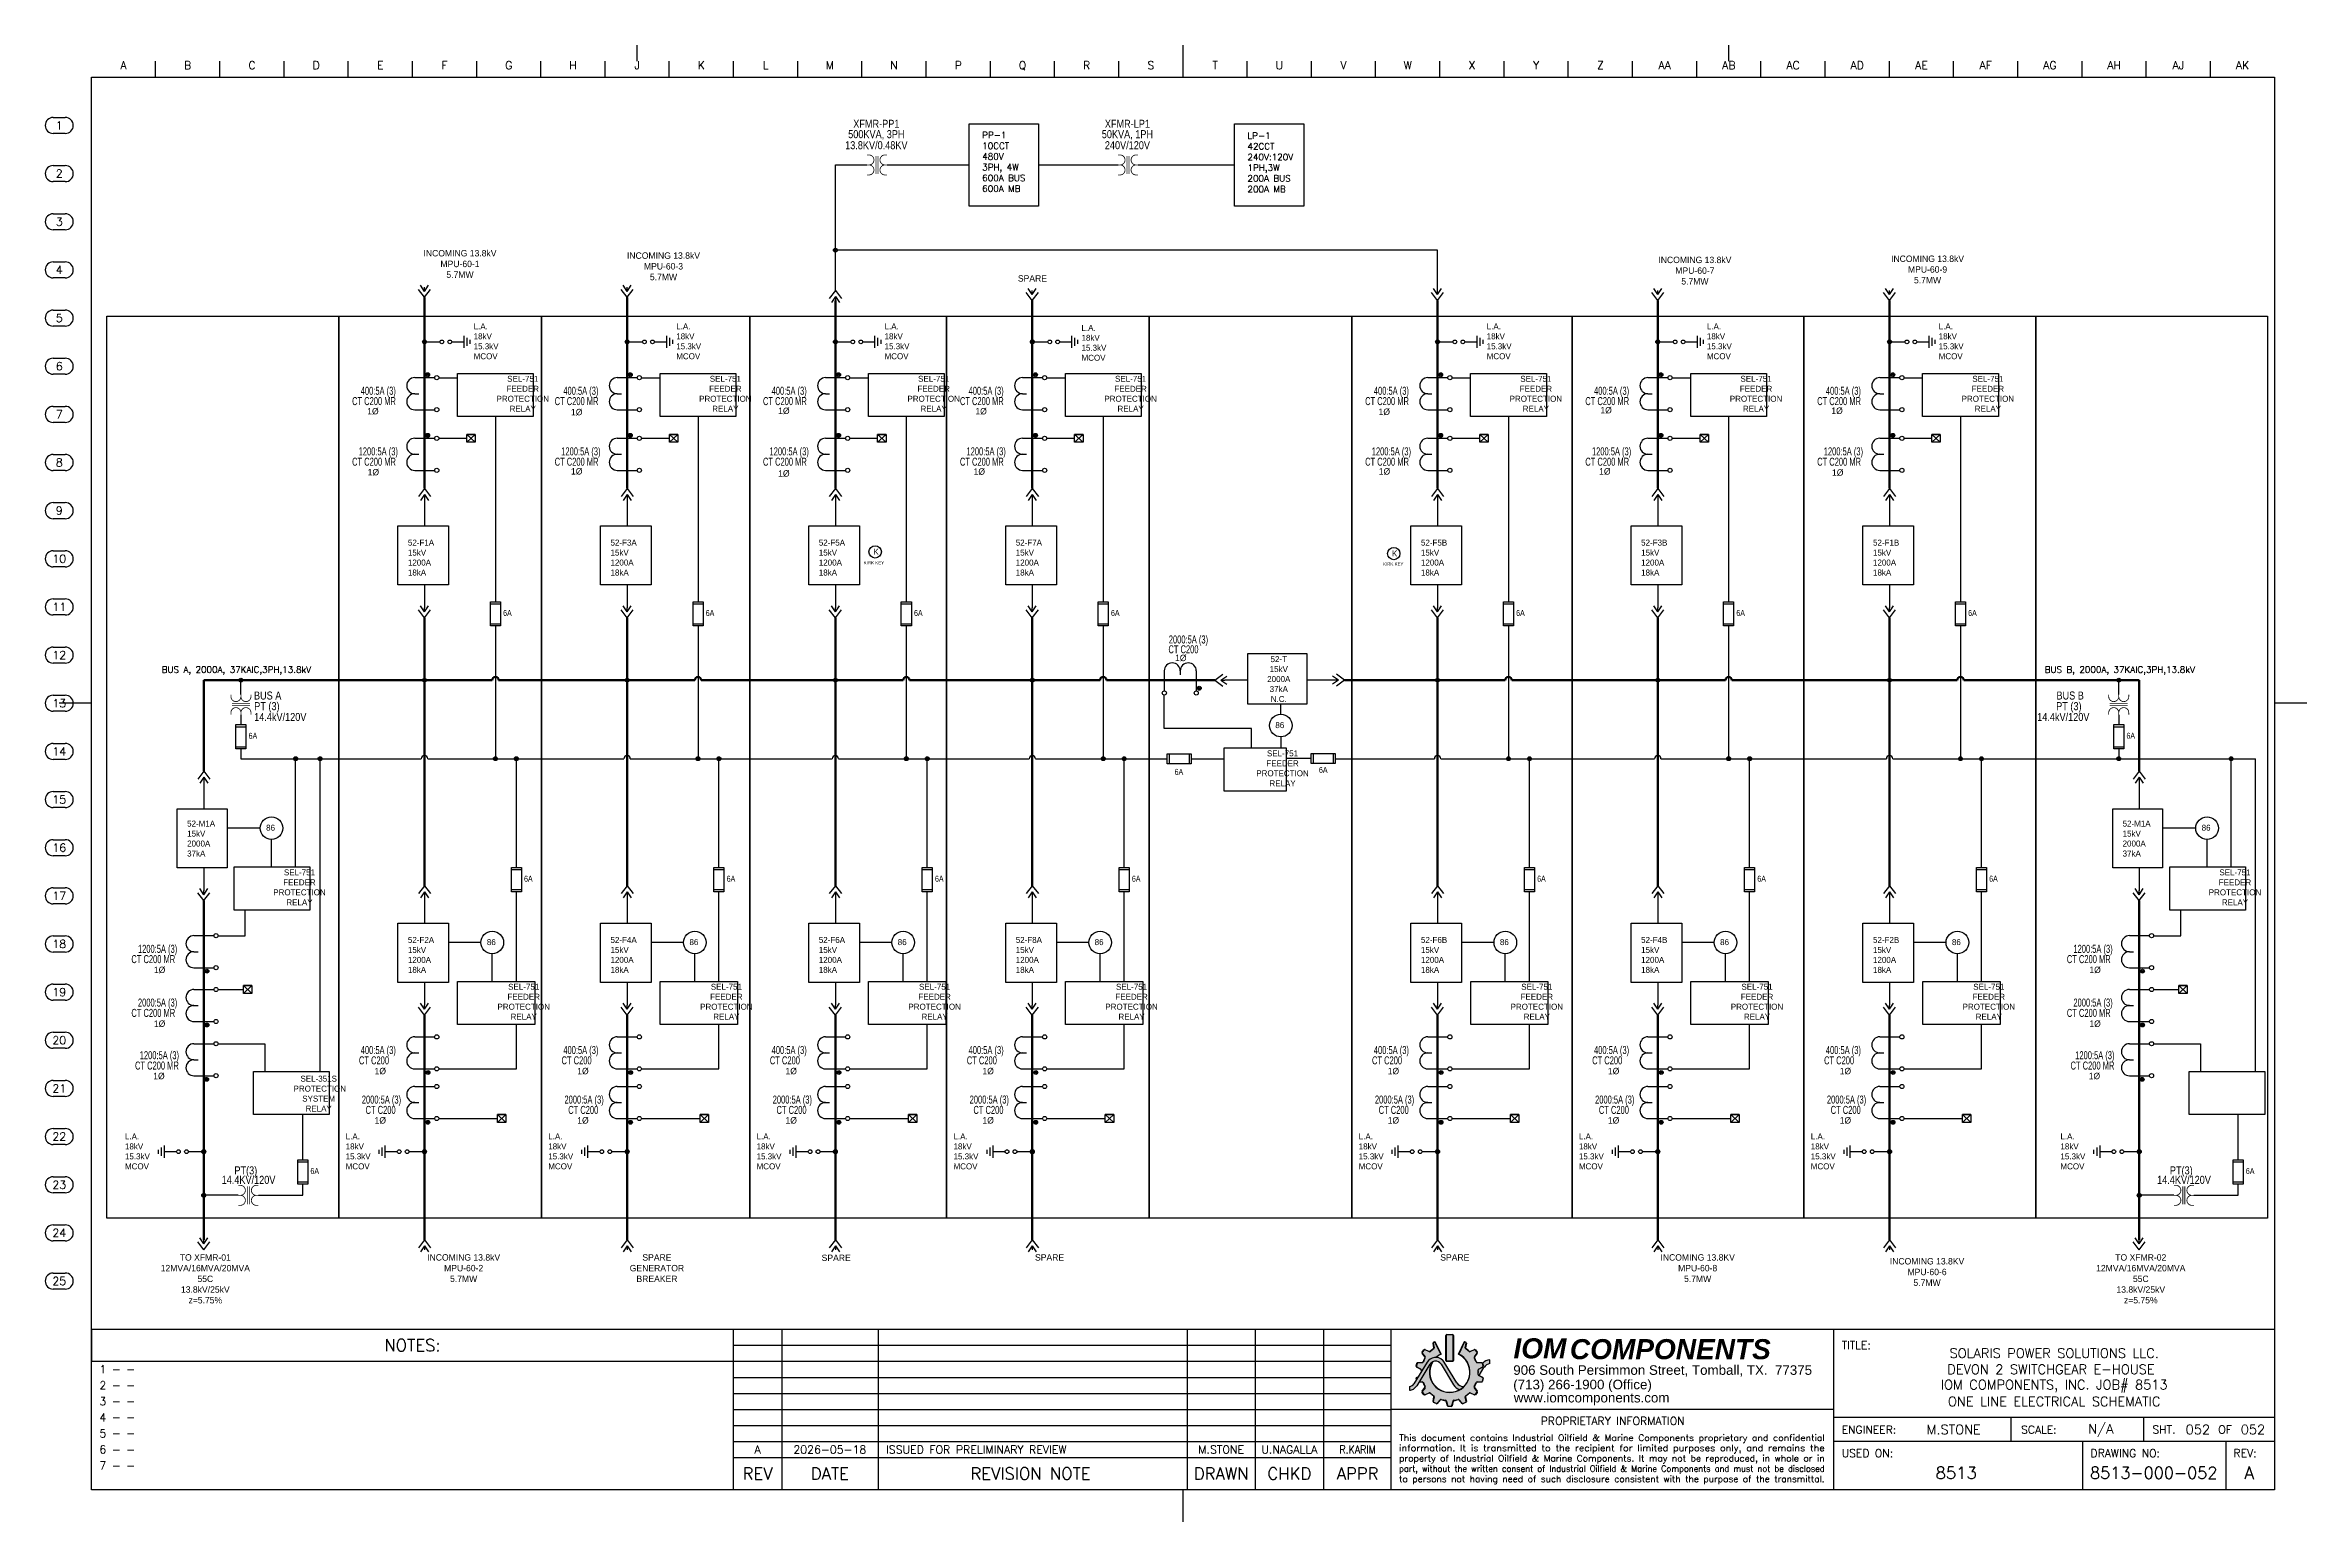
# Model space of a CAD drawing. Header units: inches. Extents: x -0.7 to 34.5, y -0.5 to 22.5.
import ezdxf
from ezdxf.enums import TextEntityAlignment as Align

# ---------------------------------------------------------------- set-up
doc = ezdxf.new("R2010")
doc.units = ezdxf.units.IN
doc.header["$MEASUREMENT"] = 0
for name, color, linetype in [('DESC', 7, 'Continuous'), ('INFORBORDER', 3, 'Continuous'), ('MISC', 7, 'Continuous'), ('SYMS', 7, 'Continuous'), ('TEXT', 3, 'Continuous'), ('TEXT2', 8, 'Continuous'), ('WIRES', 7, 'Continuous')]:
    doc.layers.add(name, color=color, linetype=linetype)
doc.styles.add('IDS', font='arial.ttf')
doc.styles.add('LOGO', font='arialbi.ttf')
doc.styles.get("Standard").update_dxf_attribs({"font": 'ROMANS.SHX'})
doc.styles.add('TITLEBLK', font='romans.shx')
doc.styles.add('WD', font='txt')

msp = doc.modelspace()

# ---------------------------------------------------------------- texts
at = {"color": 7, "ltscale": 0.2}
for s, p in [('2', (-0.5, 20.438)), ('3', (-0.5, 19.688)), ('4', (-0.5, 18.938)), ('5', (-0.5, 18.188)), ('6', (-0.5, 17.438)), ('7', (-0.5, 16.688)), ('8', (-0.5, 15.938)), ('9', (-0.5, 15.188)), ('10', (-0.5, 14.438)), ('11', (-0.5, 13.688)), ('12', (-0.5, 12.938)), ('13', (-0.5, 12.188)), ('14', (-0.5, 11.438)), ('15', (-0.5, 10.688)), ('16', (-0.5, 9.938)), ('17', (-0.5, 9.188)), ('18', (-0.5, 8.438)), ('19', (-0.5, 7.688)), ('20', (-0.5, 6.938)), ('21', (-0.5, 6.188)), ('22', (-0.5, 5.438)), ('23', (-0.5, 4.688)), ('24', (-0.5, 3.938)), ('25', (-0.5, 3.188))]:
    msp.add_text(s, height=0.125, dxfattribs=at).set_placement(p, align=Align.CENTER)
at = {"color": 7, "style": 'LOGO'}
for s, p in [('IOM', (22.558, 2.202)), ('COMPONENTS', (24.589, 2.189))]:
    msp.add_text(s, height=0.3125, dxfattribs=at).set_placement(p, align=Align.MIDDLE_CENTER)
at = {"color": 7, "style": 'IDS'}
for s, p in [('906 South Persimmon Street, Tomball, TX.  77375', (22.143, 1.789)), ('www.iomcomponents.com', (22.151, 1.359)), ('(713) 266-1900 (Office)', (22.142, 1.564))]:
    msp.add_text(s, height=0.14872, dxfattribs=at).set_placement(p)
at = {"color": 7, "ltscale": 0.2, "char_height": 0.1, "attachment_point": 1}
for s, insert in [('PP-1\\P10CCT\\P480V\\P3PH, 4W\\P600A BUS\\P600A MB', (13.873, 21.15)), ('LP-1\\P42CCT\\P240V:120V\\P1PH,3W\\P200A BUS\\P200A MB', (18.004, 21.142))]:
    msp.add_mtext(s, dxfattribs=dict(at, insert=insert))
at = {"color": 7, "ltscale": 0.2, "attachment_point": 1, "style": 'WD'}
for s, insert, char_height in [('\\pxqc;INCOMING 13.8kV\\PMPU-60-1\\P5.7MW', (5.172, 19.31), 0.1), ('\\pxqc;INCOMING 13.8kV\\PMPU-60-3\\P5.7MW', (8.341, 19.273), 0.1), ('\\pxqc;INCOMING 13.8kV\\PMPU-60-7\\P5.7MW', (24.403, 19.206), 0.1), ('\\pxqc;INCOMING 13.8kV\\PMPU-60-9\\P5.7MW', (28.026, 19.224), 0.1), ('SPARE', (14.428, 18.918), 0.1), ('L.A.\\P18kV\\P15.3kV\\PMCOV', (5.953, 18.168), 0.0932), ('L.A.\\P18kV\\P15.3kV\\PMCOV', (9.108, 18.168), 0.0932), ('L.A.\\P18kV\\P15.3kV\\PMCOV', (12.352, 18.168), 0.0932), ('L.A.\\P18kV\\P15.3kV\\PMCOV', (15.419, 18.144), 0.0932), ('L.A.\\P18kV\\P15.3kV\\PMCOV', (21.729, 18.168), 0.0932), ('L.A.\\P18kV\\P15.3kV\\PMCOV', (25.158, 18.168), 0.0932), ('L.A.\\P18kV\\P15.3kV\\PMCOV', (28.768, 18.168), 0.0932), ('\\pxqc;SEL-751\\PFEEDER \\PPROTECTION \\PRELAY', (6.292, 17.35), 0.0932), ('\\pxqc;SEL-751\\PFEEDER \\PPROTECTION \\PRELAY', (9.447, 17.35), 0.0932), ('\\pxqc;SEL-751\\PFEEDER \\PPROTECTION \\PRELAY', (12.691, 17.35), 0.0932), ('\\pxqc;SEL-751\\PFEEDER \\PPROTECTION \\PRELAY', (15.758, 17.35), 0.0932), ('\\pxqc;SEL-751\\PFEEDER \\PPROTECTION \\PRELAY', (22.069, 17.35), 0.0932), ('\\pxqc;SEL-751\\PFEEDER \\PPROTECTION \\PRELAY', (25.498, 17.35), 0.0932), ('\\pxqc;SEL-751\\PFEEDER \\PPROTECTION \\PRELAY', (29.108, 17.35), 0.0932), ('52-F1A\\P15kV\\P1200A\\P18kA', (4.929, 14.799), 0.0932), ('52-F3A\\P15kV\\P1200A\\P18kA', (8.084, 14.799), 0.0932), ('52-F5A\\P15kV\\P1200A\\P18kA', (11.328, 14.799), 0.0932), ('52-F7A\\P15kV\\P1200A\\P18kA', (14.395, 14.799), 0.0932), ('52-F5B\\P15kV\\P1200A\\P18kA', (20.705, 14.799), 0.0932), ('52-F3B\\P15kV\\P1200A\\P18kA', (24.134, 14.799), 0.0932), ('52-F1B\\P15kV\\P1200A\\P18kA', (27.745, 14.799), 0.0932), ('KIRK KEY', (12.027, 14.463), 0.05), ('K', (12.178, 14.657), 0.0932), ('KIRK KEY', (20.114, 14.444), 0.05), ('K', (20.254, 14.63), 0.0932), ('86', (18.438, 11.956), 0.0932), ('\\pxqc;SEL-751\\PFEEDER \\PPROTECTION \\PRELAY', (18.124, 11.516), 0.0932), ('52-M1A\\P15kV\\P2000A\\P37kA', (1.491, 10.422), 0.0932), ('86', (2.721, 10.358), 0.0932), ('52-M1A\\P15kV\\P2000A\\P37kA', (31.632, 10.422), 0.0932), ('86', (32.863, 10.358), 0.0932), ('\\pxqc;SEL-751\\PFEEDER \\PPROTECTION \\PRELAY', (2.815, 9.662), 0.0932), ('\\pxqc;SEL-751\\PFEEDER \\PPROTECTION \\PRELAY', (32.956, 9.662), 0.0932), ('52-F2A\\P15kV\\P1200A\\P18kA', (4.929, 8.61), 0.0932), ('86', (6.159, 8.576), 0.0932), ('52-F4A\\P15kV\\P1200A\\P18kA', (8.084, 8.61), 0.0932), ('86', (9.314, 8.576), 0.0932), ('52-F6A\\P15kV\\P1200A\\P18kA', (11.328, 8.61), 0.0932), ('86', (12.557, 8.576), 0.0932), ('52-F8A\\P15kV\\P1200A\\P18kA', (14.395, 8.61), 0.0932), ('86', (15.624, 8.576), 0.0932), ('52-F6B\\P15kV\\P1200A\\P18kA', (20.705, 8.61), 0.0932), ('86', (21.935, 8.576), 0.0932), ('52-F4B\\P15kV\\P1200A\\P18kA', (24.134, 8.61), 0.0932), ('86', (25.364, 8.576), 0.0932), ('52-F2B\\P15kV\\P1200A\\P18kA', (27.745, 8.61), 0.0932), ('86', (28.974, 8.576), 0.0932), ('\\pxqc;SEL-751\\PFEEDER \\PPROTECTION \\PRELAY', (6.307, 7.88), 0.0932), ('\\pxqc;SEL-751\\PFEEDER \\PPROTECTION \\PRELAY', (9.463, 7.88), 0.0932), ('\\pxqc;SEL-751\\PFEEDER \\PPROTECTION \\PRELAY', (12.706, 7.88), 0.0932), ('\\pxqc;SEL-751\\PFEEDER \\PPROTECTION \\PRELAY', (15.773, 7.88), 0.0932), ('\\pxqc;SEL-751\\PFEEDER \\PPROTECTION \\PRELAY', (22.084, 7.88), 0.0932), ('\\pxqc;SEL-751\\PFEEDER \\PPROTECTION \\PRELAY', (25.513, 7.88), 0.0932), ('\\pxqc;SEL-751\\PFEEDER \\PPROTECTION \\PRELAY', (29.123, 7.88), 0.0932), ('\\pxqc;SEL-351S\\P PROTECTION\\PSYSTEM \\PRELAY', (3.114, 6.449), 0.0932), ('L.A.\\P18kV\\P15.3kV\\PMCOV', (0.523, 5.549), 0.0932), ('L.A.\\P18kV\\P15.3kV\\PMCOV', (3.96, 5.549), 0.0932), ('L.A.\\P18kV\\P15.3kV\\PMCOV', (7.115, 5.549), 0.0932), ('L.A.\\P18kV\\P15.3kV\\PMCOV', (10.359, 5.549), 0.0932), ('L.A.\\P18kV\\P15.3kV\\PMCOV', (13.426, 5.549), 0.0932), ('L.A.\\P18kV\\P15.3kV\\PMCOV', (19.736, 5.549), 0.0932), ('L.A.\\P18kV\\P15.3kV\\PMCOV', (23.165, 5.549), 0.0932), ('L.A.\\P18kV\\P15.3kV\\PMCOV', (26.776, 5.549), 0.0932), ('L.A.\\P18kV\\P15.3kV\\PMCOV', (30.664, 5.549), 0.0932), ('\\pxqc;INCOMING 13.8kV\\PMPU-60-2\\P5.7MW', (5.229, 3.668), 0.1), ('\\pxqc;SPARE\\PGENERATOR\\PBREAKER', (8.384, 3.668), 0.1), ('SPARE', (11.372, 3.661), 0.1), ('\\pxqc;SPARE', (14.695, 3.668), 0.1), ('\\pxqc;SPARE', (21.006, 3.668), 0.1), ('\\pxqc;INCOMING 13.8KV\\PMPU-60-8\\P5.7MW', (24.435, 3.668), 0.1), ('\\pxqc;INCOMING 13.8KV\\PMPU-60-6\\P5.7MW', (28.007, 3.608), 0.1)]:
    msp.add_mtext(s, dxfattribs=dict(at, insert=insert, char_height=char_height))
for s, insert, char_height, width in [('\\pxqc;1%%C', (4.295, 16.849), 0.1, 0.17854), ('\\pxqc;1%%C', (7.469, 16.836), 0.1, 0.17854), ('\\pxqc;1%%C', (10.695, 16.855), 0.1, 0.17854), ('\\pxqc;1%%C', (13.766, 16.849), 0.1, 0.17854), ('\\pxqc;1%%C', (20.045, 16.841), 0.1, 0.17854), ('\\pxqc;1%%C', (23.499, 16.865), 0.1, 0.17854), ('\\pxqc;1%%C', (27.096, 16.857), 0.1, 0.17854), ('\\pxqc;1%%C', (4.302, 15.9), 0.1, 0.17854), ('\\pxqc;1%%C', (7.469, 15.913), 0.1, 0.17854), ('\\pxqc;1%%C', (10.695, 15.88), 0.1, 0.17854), ('\\pxqc;1%%C', (13.738, 15.909), 0.1, 0.17854), ('\\pxqc;1%%C', (20.048, 15.912), 0.1, 0.17854), ('\\pxqc;1%%C', (23.48, 15.912), 0.1, 0.17854), ('\\pxqc;1%%C', (27.106, 15.894), 0.1, 0.17854), ('\\pxqc;1%%C', (16.876, 13.006), 0.1, 0.17854), ('\\pxqc;52-T\\P15kV\\P2000A\\P37kA\\PN.C.', (18.305, 12.984), 0.0932, 0.3728), ('\\pxqc;1%%C', (0.973, 8.147), 0.1, 0.17854), ('\\pxqc;1%%C', (31.114, 8.147), 0.1, 0.17854), ('\\pxqc;1%%C', (0.973, 7.309), 0.1, 0.17854), ('\\pxqc;1%%C', (31.114, 7.309), 0.1, 0.17854), ('\\pxqc;1%%C', (0.963, 6.494), 0.1, 0.17854), ('\\pxqc;1%%C', (4.41, 6.571), 0.1, 0.17854), ('\\pxqc;1%%C', (7.566, 6.571), 0.1, 0.17854), ('\\pxqc;1%%C', (10.809, 6.571), 0.1, 0.17854), ('\\pxqc;1%%C', (13.876, 6.571), 0.1, 0.17854), ('\\pxqc;1%%C', (20.187, 6.571), 0.1, 0.17854), ('\\pxqc;1%%C', (23.616, 6.571), 0.1, 0.17854), ('\\pxqc;1%%C', (27.226, 6.571), 0.1, 0.17854), ('\\pxqc;1%%C', (31.104, 6.494), 0.1, 0.17854), ('\\pxqc;1%%C', (4.41, 5.803), 0.1, 0.17854), ('\\pxqc;1%%C', (7.566, 5.803), 0.1, 0.17854), ('\\pxqc;1%%C', (10.809, 5.803), 0.1, 0.17854), ('\\pxqc;1%%C', (13.876, 5.803), 0.1, 0.17854), ('\\pxqc;1%%C', (20.187, 5.803), 0.1, 0.17854), ('\\pxqc;1%%C', (23.616, 5.803), 0.1, 0.17854), ('\\pxqc;1%%C', (27.226, 5.803), 0.1, 0.17854), ('\\pxqc;TO XFMR-01\\P12MVA/16MVA/20MVA\\P55C\\P13.8kV/25kV\\Pz=5.75%', (1.048, 3.668), 0.1, 1.45244), ('\\pxqc;TO XFMR-02\\P12MVA/16MVA/20MVA\\P55C\\P13.8kV/25kV\\Pz=5.75%', (31.189, 3.668), 0.1, 1.45244)]:
    msp.add_mtext(s, dxfattribs=dict(at, insert=insert, char_height=char_height, width=width))
at = {"color": 7, "ltscale": 0.2, "char_height": 0.1, "width": 3.09532, "attachment_point": 1}
for s, insert in [('BUS A, 2000A, 37KAIC,3PH,13.8kV', (1.095, 12.825)), ('BUS B, 2000A, 37KAIC,3PH,13.8kV', (30.419, 12.825))]:
    msp.add_mtext(s, dxfattribs=dict(at, insert=insert))
at = {"layer": 'INFORBORDER', "color": 51, "style": 'TITLEBLK'}
for s, height, p in [('TITLE:', 0.123, (27.257, 2.19)), ('ENGINEER:', 0.123, (27.257, 0.873)), ('SCALE:', 0.123, (30.052, 0.873)), ('SHT.', 0.123, (32.096, 0.875)), ('OF', 0.123, (33.122, 0.875)), ('USED ON:', 0.123, (27.257, 0.507)), ('DRAWING NO:', 0.12305, (31.133, 0.507)), ('REV:', 0.123, (33.36, 0.507))]:
    msp.add_text(s, height=height, dxfattribs=at).set_placement(p)
for s, p in [('REV', (10.375, 0.25)), ('DATE', (11.5, 0.25)), ('REVISION NOTE', (14.625, 0.25)), ('DRAWN', (17.594, 0.25)), ('CHKD', (18.656, 0.25)), ('APPR', (19.719, 0.25))]:
    msp.add_text(s, height=0.1875, dxfattribs=at).set_placement(p, align=Align.MIDDLE)
at = {"layer": 'TEXT2', "color": 7}
msp.add_text('NOTES:', height=0.1875, dxfattribs=at).set_placement((5, 2.25), align=Align.MIDDLE)
at = {"layer": 'TEXT2', "style": 'TITLEBLK'}
msp.add_text('PROPRIETARY INFORMATION', height=0.12364, dxfattribs=at).set_placement((23.691, 1.071), align=Align.MIDDLE)
for s, height, width, p, p2 in [('This document contains Industrial Oilfield & Marine Components proprietary and confidential', 0.09891, 0.925049, (20.365, 0.759), (26.992, 0.759)), ('information. It is transmitted to the recipient for limited purposes only, and remains the', 0.09891, 0.947475, (20.365, 0.599), (26.992, 0.599)), ('part, without the written consent of Industrial Oilfield & Marine Components and must not be disclosed', 0.098912, 0.812825, (20.365, 0.279), (26.992, 0.279)), ('property of Industrial Oilfield & Marine Components. It may not be reproduced, in whole or in', 0.09891, 0.893333, (20.365, 0.439), (26.992, 0.439)), ('to persons not having need of such disclosure consistent with the purpose of the transmittal.', 0.09891, 0.89107, (20.365, 0.119), (26.992, 0.119))]:
    msp.add_text(s, height=height, dxfattribs=dict(at, width=width)).set_placement(p, p2, align=Align.FIT)

# ---------------------------------------------------------------- blocks, each defined once
blk = doc.blocks.new('TITLE')
at = {"layer": 'TEXT', "style": 'TITLEBLK'}
for tag, height, p in [('TITLE_LINE1', 0.148, (-3.433, 2.125)), ('TITLE_LINE2', 0.148, (-3.433, 1.875)), ('TITLE_LINE3', 0.148, (-3.433, 1.625)), ('TITLE_LINE4', 0.148, (-3.433, 1.375)), ('ENG', 0.148, (-4.998, 0.936)), ('SCALE', 0.148, (-2.707, 0.938)), ('FIRST_SHEET', 0.148, (-1.196, 0.937)), ('LAST_SHEET', 0.148, (-0.338, 0.937)), ('DRAWING_NO', 0.197, (-1.5, 0.25))]:
    blk.add_attdef(tag, text='', height=height, dxfattribs=at).set_placement(p, align=Align.MIDDLE)
blk.add_attdef('PROJECT', text='', height=0.197, dxfattribs=at).set_placement((-5.062, 0.25), align=Align.MIDDLE_CENTER)
blk = doc.blocks.new('REVISION')
at = {"color": 3, "ltscale": 0.2}
for tag, p in [('REVISIONH', (2.368, -0.188)), ('REVISIONG', (2.368, -0.438)), ('REVISIONF', (2.368, -0.688)), ('REVISIONE', (2.368, -0.938)), ('REVISIOND', (2.368, -1.188)), ('REVISIONC', (2.368, -1.438)), ('REVISIONB', (2.368, -1.696)), ('REVISIONA', (2.375, -1.938))]:
    blk.add_attdef(tag, p, '', height=0.125, dxfattribs=at)
at = {"layer": 'TEXT', "style": 'TITLEBLK'}
for tag, p in [('REVH', (0.368, -0.125)), ('REVG', (0.368, -0.375)), ('DATEH', (1.493, -0.125)), ('DATEG', (1.493, -0.375)), ('DRAWNH', (7.594, -0.125)), ('DRAWNG', (7.594, -0.375)), ('CHKDH', (8.656, -0.125)), ('CHKDG', (8.656, -0.375)), ('APPRH', (9.719, -0.125)), ('APPRG', (9.719, -0.375)), ('REVF', (0.368, -0.625)), ('DATEF', (1.493, -0.625)), ('DRAWNF', (7.594, -0.625)), ('CHKDF', (8.656, -0.625)), ('APPRF', (9.719, -0.625)), ('REVE', (0.368, -0.875)), ('DATEE', (1.493, -0.875)), ('DRAWNE', (7.594, -0.875)), ('CHKDE', (8.656, -0.875)), ('APPRE', (9.719, -0.875)), ('REVD', (0.368, -1.125)), ('REVC', (0.368, -1.375)), ('DATED', (1.493, -1.125)), ('DATEC', (1.493, -1.375)), ('DRAWND', (7.594, -1.125)), ('DRAWNC', (7.594, -1.375)), ('CHKDD', (8.656, -1.125)), ('CHKDC', (8.656, -1.375)), ('APPRD', (9.719, -1.125)), ('APPRC', (9.719, -1.375)), ('REVB', (0.368, -1.625)), ('DATEB', (1.493, -1.639)), ('DRAWNB', (7.594, -1.625)), ('CHKDB', (8.656, -1.639)), ('APPRB', (9.719, -1.639)), ('REVA', (0.375, -1.875)), ('DATEA', (1.5, -1.875)), ('DRAWNA', (7.594, -1.875)), ('CHKDA', (8.656, -1.875)), ('APPRA', (9.719, -1.875))]:
    blk.add_attdef(tag, text='', height=0.125, dxfattribs=at).set_placement(p, align=Align.MIDDLE)
blk = doc.blocks.new('NOTES')
at = {"layer": 'TEXT', "color": 7}
for tag, p in [('NOTE1', (0.125, 1.8125)), ('NOTE2', (0.125, 1.5625)), ('NOTE3', (0.125, 1.3125)), ('NOTE4', (0.125, 1.0625)), ('NOTE5', (0.125, 0.8125)), ('NOTE6', (0.125, 0.5625)), ('NOTE7', (0.125, 0.3125)), ('NOTE8', (0.125, 0.0625))]:
    blk.add_attdef(tag, p, '', height=0.125, dxfattribs=at)
blk = doc.blocks.new('IOM_TITLE_BLOCK_BORDER')
at = {"layer": 'INFORBORDER', "color": 5}
for p, q in [((1, 22), (1, 22.25)), ((2, 22), (2, 22.25)), ((3, 22), (3, 22.25)), ((4, 22), (4, 22.25)), ((5, 22), (5, 22.25)), ((6, 22), (6, 22.25)), ((7, 22), (7, 22.25)), ((8, 22), (8, 22.25)), ((8.5, 22.25), (8.5, 22.5)), ((9, 22), (9, 22.25)), ((10, 22), (10, 22.25)), ((11, 22), (11, 22.25)), ((12, 22), (12, 22.25)), ((13, 22), (13, 22.25)), ((14, 22), (14, 22.25)), ((15, 22), (15, 22.25)), ((16, 22), (16, 22.25)), ((17, 22), (17, 22.5)), ((18, 22), (18, 22.25)), ((19, 22), (19, 22.25)), ((20, 22), (20, 22.25)), ((21, 22), (21, 22.25)), ((22, 22), (22, 22.25)), ((23, 22), (23, 22.25)), ((24, 22), (24, 22.25)), ((25, 22), (25, 22.25)), ((25.5, 22.25), (25.5, 22.5)), ((26, 22), (26, 22.25)), ((27, 22), (27, 22.25)), ((28, 22), (28, 22.25)), ((29, 22), (29, 22.25)), ((30, 22), (30, 22.25)), ((31, 22), (31, 22.25)), ((32, 22), (32, 22.25)), ((33, 22), (33, 22.25)), ((0, 0), (0, 22)), ((0, 22), (34, 22)), ((34, 22), (34, 0)), ((0, 12.25), (-0.5, 12.25)), ((34.5, 12.25), (34, 12.25)), ((34, 0), (0, 0)), ((17, -0.5), (17, 0))]:
    blk.add_line(p, q, dxfattribs=at)
at = {"color": 7, "ltscale": 0.2}
for s, p in [('A', (0.5, 22.125)), ('B', (1.5, 22.125)), ('C', (2.5, 22.125)), ('D', (3.5, 22.125)), ('E', (4.5, 22.125)), ('F', (5.5, 22.125)), ('G', (6.5, 22.125)), ('H', (7.5, 22.125)), ('J', (8.5, 22.125)), ('K', (9.5, 22.125)), ('L', (10.5, 22.125)), ('M', (11.5, 22.125)), ('N', (12.5, 22.125)), ('P', (13.5, 22.125)), ('Q', (14.5, 22.125)), ('R', (15.5, 22.125)), ('S', (16.5, 22.125)), ('T', (17.5, 22.125)), ('U', (18.5, 22.125)), ('V', (19.5, 22.125)), ('W', (20.5, 22.125)), ('X', (21.5, 22.125)), ('Y', (22.5, 22.125)), ('Z', (23.5, 22.125)), ('AA', (24.5, 22.125)), ('AB', (25.5, 22.125)), ('AC', (26.5, 22.125)), ('AD', (27.5, 22.125)), ('AE', (28.5, 22.125)), ('AF', (29.5, 22.125)), ('AG', (30.5, 22.125)), ('AH', (31.5, 22.125)), ('AJ', (32.5, 22.125)), ('AK', (33.5, 22.125))]:
    blk.add_text(s, height=0.125, dxfattribs=at).set_placement(p, align=Align.CENTER)
blk = doc.blocks.new('LINEREF_ENCASEMENT')
for p, q in [((-0.09375, 0), (0.09375, 0)), ((0.09375, -0.25), (-0.09375, -0.25))]:
    blk.add_line(p, q)
for centre, start, end in [((-0.09375, -0.125), 90, 270), ((0.09375, -0.125), 270, 90)]:
    blk.add_arc(centre, 0.125, start, end)
blk = doc.blocks.new('WD_MLRH')
at = {"style": 'WD'}
blk.add_attdef('RUNGFIRST', text='', height=0.125, dxfattribs=at).set_placement((-0.25, 0), align=Align.MIDDLE_RIGHT)
at = {"style": 'WD', "flags": 1}
for tag, p in [('WIRE-START', (-0.25, -0.356)), ('RUNGHORV', (-0.25, -0.127)), ('WIREMODE', (-0.25, -0.281)), ('RUNGDIST', (-0.25, -0.2)), ('RUNGCNT', (-0.25, -0.237)), ('WIREFMT', (-0.25, -0.321)), ('RUNGINC', (-0.25, -0.163)), ('WIRE-GSUF', (-0.25, -0.396)), ('PH3SPACE', (-0.25, -0.437))]:
    blk.add_attdef(tag, text='', height=0.025, dxfattribs=at).set_placement(p, align=Align.RIGHT)
blk = doc.blocks.new('A$C28e8f024')
at = {"layer": 'WIRES', "ltscale": 0.2, "true_color": 0xffc300}
h = blk.add_hatch(color=40, dxfattribs=at)
h.dxf.hatch_style = 1
h.paths.add_polyline_path([(0.324, 0.855, -0.298347), (0.305, 0.852), (0.239, 0.881, 0.339454), (0.227, 0.878), (0.198, 0.842, 0.339454), (0.198, 0.83), (0.241, 0.772, -0.298347), (0.242, 0.752, 0.037598), (0.213, 0.693, -0.298347), (0.198, 0.682), (0.125, 0.679, 0.339454), (0.116, 0.671), (0.106, 0.626, 0.339454), (0.111, 0.615), (0.175, 0.581, -0.298347), (0.184, 0.564, 0.013991), (0.183, 0.54), (0.274, 0.687, -0.269055), (0.411, 0.763, -0.071928), (0.485, 0.814), (0.393, 1.005), (0.376, 0.997, 0.339454), (0.37, 0.985), (0.383, 0.914, -0.298347), (0.376, 0.897, 0.037598)])
h.paths.add_polyline_path([(0.154, 0.383), (0.198, 0.381, -0.298347), (0.213, 0.37, 0.037598), (0.242, 0.31, -0.298347), (0.241, 0.291), (0.198, 0.233, 0.339454), (0.198, 0.22), (0.227, 0.184, 0.339454), (0.239, 0.181), (0.305, 0.21, -0.298347), (0.324, 0.207, 0.037598), (0.376, 0.166, -0.298347), (0.383, 0.148), (0.37, 0.077, 0.339454), (0.376, 0.066), (0.417, 0.046, 0.339454), (0.429, 0.049), (0.476, 0.103, -0.298347), (0.495, 0.109, 0.037598), (0.559, 0.094, -0.298347), (0.574, 0.081), (0.592, 0.011, 0.339454), (0.602, 0.004), (0.648, 0.004, 0.339454), (0.658, 0.011), (0.677, 0.081, -0.298347), (0.691, 0.094, 0.037598), (0.756, 0.109, -0.298347), (0.774, 0.103), (0.821, 0.049, 0.339454), (0.834, 0.046), (0.875, 0.066, 0.339454), (0.88, 0.077), (0.867, 0.148, -0.298347), (0.874, 0.166, 0.037598), (0.926, 0.207, -0.298347), (0.945, 0.21), (1.011, 0.181, 0.339454), (1.023, 0.184), (1.052, 0.22, 0.339454), (1.052, 0.233), (1.009, 0.291, -0.298347), (1.008, 0.31, 0.037598), (1.037, 0.37, -0.298347), (1.053, 0.381), (1.125, 0.384, 0.339454), (1.134, 0.392), (1.145, 0.436, 0.339454), (1.139, 0.447), (1.075, 0.481, -0.298347), (1.066, 0.498, 0.037598), (1.066, 0.564, -0.298347), (1.075, 0.581), (1.139, 0.615, 0.339454), (1.145, 0.626), (1.134, 0.671, 0.339454), (1.125, 0.679), (1.053, 0.682, -0.298347), (1.037, 0.693, 0.037598), (1.008, 0.752, -0.298347), (1.009, 0.772), (1.052, 0.83, 0.339454), (1.052, 0.842), (1.023, 0.878, 0.339454), (1.011, 0.881), (0.945, 0.852, -0.298347), (0.926, 0.855, 0.037598), (0.874, 0.897, -0.298347), (0.867, 0.914), (0.88, 0.985, 0.339454), (0.875, 0.997), (0.857, 1.005), (0.765, 0.814, -2.510197), (0.35, 0.687, 0.100565), (0.323, 0.658)])
h.paths.add_polyline_path([(0.571, 0.716, 0.414214), (0.581, 0.706), (0.669, 0.706, 0.414214), (0.679, 0.716), (0.679, 1.106, 0.414214), (0.669, 1.116), (0.581, 1.116, 0.414214), (0.571, 1.106)])
at = {"layer": 'WIRES', "ltscale": 0.2, "true_color": 0x000000}
h = blk.add_hatch(color=18, dxfattribs=at)
h.dxf.hatch_style = 1
h.paths.add_polyline_path([(0.54, 0.689, 0.059629), (0.517, 0.717, 0.48779), (0.274, 0.687), (0.068, 0.353, -0.20671), (0, 0.31), (0, 0.25, 0.15534), (0.061, 0.269, 0.070063), (0.116, 0.321), (0.323, 0.658, -0.17231), (0.375, 0.699, -0.062907), (0.399, 0.704, -0.284334), (0.49, 0.658), (0.686, 0.337, 0.173655), (0.781, 0.26, 0.063782), (0.844, 0.308, -0.269685), (0.736, 0.367)])
h.paths.add_polyline_path([(1.25, 0.725, 0.171187), (1.138, 0.673, -0.020776), (1.138, 0.672), (1.149, 0.627, -0.339454), (1.142, 0.612), (1.078, 0.578, 0.298347), (1.07, 0.565), (1.066, 0.564, -0.037598), (1.066, 0.498, 0.298347), (1.075, 0.481), (1.077, 0.485), (1.083, 0.482), (1.159, 0.607, -0.224466), (1.25, 0.666)])
at = {"color": 7, "linetype": 'Continuous', "lineweight": 25}
for p, q in [((0.567, 0.716), (0.567, 1.106)), ((0.567, 1.106), (0.571, 1.106)), ((0.571, 1.106), (0.571, 0.716)), ((0.581, 1.12), (0.581, 1.116)), ((0.581, 1.12), (0.669, 1.12)), ((0.669, 1.116), (0.581, 1.116)), ((0.669, 1.12), (0.669, 1.116)), ((0.679, 0.716), (0.679, 1.106)), ((0.683, 1.106), (0.679, 1.106)), ((0.683, 1.106), (0.683, 0.716)), ((0.195, 0.828), (0.198, 0.83)), ((0.238, 0.77), (0.195, 0.828)), ((0.196, 0.845), (0.224, 0.88)), ((0.196, 0.845), (0.198, 0.842)), ((0.227, 0.878), (0.198, 0.842)), ((0.198, 0.83), (0.241, 0.772)), ((0.224, 0.88), (0.227, 0.878)), ((0.238, 0.77), (0.241, 0.772)), ((0.24, 0.884), (0.239, 0.881)), ((0.305, 0.852), (0.239, 0.881)), ((0.239, 0.754), (0.242, 0.752)), ((0.24, 0.884), (0.307, 0.855)), ((0.307, 0.855), (0.305, 0.852)), ((0.322, 0.858), (0.324, 0.855)), ((0.38, 0.914), (0.366, 0.985)), ((0.366, 0.985), (0.37, 0.985)), ((0.37, 0.985), (0.383, 0.914)), ((0.374, 1), (0.395, 1.01)), ((0.374, 1), (0.376, 0.997)), ((0.374, 0.9), (0.376, 0.897)), ((0.393, 1.005), (0.376, 0.997)), ((0.38, 0.914), (0.383, 0.914)), ((0.395, 1.01), (0.393, 1.005)), ((0.485, 0.814), (0.393, 1.005)), ((0.395, 1.01), (0.49, 0.812)), ((0.571, 0.716), (0.567, 0.716)), ((0.581, 0.706), (0.669, 0.706)), ((0.581, 0.706), (0.581, 0.702)), ((0.669, 0.706), (0.669, 0.702)), ((0.679, 0.716), (0.683, 0.716)), ((0.761, 0.812), (0.856, 1.01)), ((0.857, 1.005), (0.765, 0.814)), ((0.856, 1.01), (0.857, 1.005)), ((0.856, 1.01), (0.876, 1)), ((0.875, 0.997), (0.857, 1.005)), ((0.867, 0.914), (0.88, 0.985)), ((0.867, 0.914), (0.87, 0.914)), ((0.884, 0.985), (0.87, 0.914)), ((0.874, 0.897), (0.876, 0.9)), ((0.876, 1), (0.875, 0.997)), ((0.884, 0.985), (0.88, 0.985)), ((0.926, 0.855), (0.929, 0.858)), ((0.944, 0.855), (1.01, 0.884)), ((0.945, 0.852), (0.944, 0.855)), ((1.011, 0.881), (0.945, 0.852)), ((1.008, 0.752), (1.011, 0.754)), ((1.009, 0.772), (1.052, 0.83)), ((1.009, 0.772), (1.012, 0.77)), ((1.011, 0.881), (1.01, 0.884)), ((1.055, 0.828), (1.012, 0.77)), ((1.023, 0.878), (1.026, 0.88)), ((1.052, 0.842), (1.023, 0.878)), ((1.026, 0.88), (1.055, 0.845)), ((1.052, 0.842), (1.055, 0.845)), ((1.052, 0.83), (1.055, 0.828)), ((1.25, 0.666), (1.25, 0.725)), ((0.274, 0.687), (0.068, 0.353)), ((0.102, 0.627), (0.112, 0.672)), ((0.102, 0.627), (0.106, 0.626)), ((0.102, 0.435), (0.106, 0.436)), ((0.107, 0.416), (0.102, 0.435)), ((0.116, 0.671), (0.106, 0.626)), ((0.106, 0.436), (0.109, 0.42)), ((0.109, 0.612), (0.111, 0.615)), ((0.173, 0.578), (0.109, 0.612)), ((0.109, 0.451), (0.137, 0.465)), ((0.109, 0.451), (0.111, 0.447)), ((0.111, 0.615), (0.175, 0.581)), ((0.133, 0.459), (0.111, 0.447)), ((0.112, 0.672), (0.116, 0.671)), ((0.116, 0.321), (0.323, 0.658)), ((0.125, 0.682), (0.198, 0.685)), ((0.125, 0.682), (0.125, 0.679)), ((0.198, 0.682), (0.125, 0.679)), ((0.198, 0.377), (0.151, 0.379)), ((0.154, 0.383), (0.198, 0.381)), ((0.173, 0.578), (0.175, 0.581)), ((0.181, 0.565), (0.184, 0.564)), ((0.198, 0.685), (0.198, 0.682)), ((0.198, 0.377), (0.198, 0.381)), ((0.21, 0.694), (0.213, 0.693)), ((0.21, 0.368), (0.213, 0.37)), ((0.49, 0.658), (0.686, 0.337)), ((0.736, 0.367), (0.54, 0.689)), ((0.669, 0.702), (0.581, 0.702)), ((1.037, 0.693), (1.04, 0.694)), ((1.037, 0.37), (1.04, 0.368)), ((1.053, 0.682), (1.053, 0.685)), ((1.053, 0.685), (1.125, 0.682)), ((1.125, 0.679), (1.053, 0.682)), ((1.053, 0.381), (1.125, 0.384)), ((1.053, 0.381), (1.053, 0.377)), ((1.125, 0.38), (1.053, 0.377)), ((1.066, 0.564), (1.07, 0.565)), ((1.066, 0.498), (1.07, 0.498)), ((1.075, 0.581), (1.139, 0.615)), ((1.075, 0.581), (1.077, 0.578)), ((1.075, 0.481), (1.077, 0.484)), ((1.139, 0.447), (1.075, 0.481)), ((1.141, 0.612), (1.077, 0.578)), ((1.077, 0.484), (1.141, 0.451)), ((1.142, 0.612), (1.078, 0.578)), ((1.078, 0.484), (1.083, 0.482)), ((1.083, 0.482), (1.159, 0.607)), ((1.125, 0.679), (1.125, 0.682)), ((1.125, 0.384), (1.125, 0.38)), ((1.134, 0.671), (1.138, 0.672)), ((1.145, 0.626), (1.134, 0.671)), ((1.134, 0.392), (1.145, 0.436)), ((1.134, 0.392), (1.138, 0.391)), ((1.138, 0.672), (1.148, 0.627)), ((1.138, 0.672), (1.149, 0.627)), ((1.148, 0.435), (1.138, 0.391)), ((1.139, 0.615), (1.141, 0.612)), ((1.139, 0.447), (1.141, 0.451)), ((1.145, 0.626), (1.148, 0.627)), ((1.145, 0.436), (1.148, 0.435)), ((0, 0.31), (0, 0.25)), ((0.195, 0.235), (0.238, 0.293)), ((0.195, 0.235), (0.198, 0.233)), ((0.196, 0.218), (0.198, 0.22)), ((0.224, 0.182), (0.196, 0.218)), ((0.241, 0.291), (0.198, 0.233)), ((0.198, 0.22), (0.227, 0.184)), ((0.224, 0.182), (0.227, 0.184)), ((0.238, 0.293), (0.241, 0.291)), ((0.239, 0.308), (0.242, 0.31)), ((0.239, 0.181), (0.305, 0.21)), ((0.24, 0.178), (0.239, 0.181)), ((0.307, 0.207), (0.24, 0.178)), ((0.307, 0.207), (0.305, 0.21)), ((0.322, 0.204), (0.324, 0.207)), ((0.366, 0.078), (0.38, 0.149)), ((0.366, 0.078), (0.37, 0.077)), ((0.383, 0.148), (0.37, 0.077)), ((0.374, 0.163), (0.376, 0.166)), ((0.374, 0.062), (0.376, 0.066)), ((0.415, 0.043), (0.374, 0.062)), ((0.376, 0.066), (0.417, 0.046)), ((0.38, 0.149), (0.383, 0.148)), ((0.415, 0.043), (0.417, 0.046)), ((0.429, 0.049), (0.476, 0.103)), ((0.432, 0.046), (0.429, 0.049)), ((0.479, 0.101), (0.432, 0.046)), ((0.479, 0.101), (0.476, 0.103)), ((0.494, 0.105), (0.495, 0.109)), ((0.559, 0.094), (0.559, 0.09)), ((0.574, 0.081), (0.57, 0.08)), ((0.589, 0.01), (0.57, 0.08)), ((0.574, 0.081), (0.592, 0.011)), ((0.592, 0.011), (0.589, 0.01)), ((0.602, 0.004), (0.648, 0.004)), ((0.602, 0.004), (0.602, 0)), ((0.648, 0), (0.602, 0)), ((0.648, 0.004), (0.648, 0)), ((0.658, 0.011), (0.677, 0.081)), ((0.658, 0.011), (0.661, 0.01)), ((0.68, 0.08), (0.661, 0.01)), ((0.677, 0.081), (0.68, 0.08)), ((0.691, 0.094), (0.691, 0.09)), ((0.756, 0.109), (0.757, 0.105)), ((0.774, 0.103), (0.771, 0.101)), ((0.818, 0.046), (0.771, 0.101)), ((0.774, 0.103), (0.821, 0.049)), ((0.821, 0.049), (0.818, 0.046)), ((0.834, 0.046), (0.875, 0.066)), ((0.834, 0.046), (0.835, 0.043)), ((0.876, 0.062), (0.835, 0.043)), ((0.867, 0.148), (0.87, 0.149)), ((0.88, 0.077), (0.867, 0.148)), ((0.87, 0.149), (0.884, 0.078)), ((0.874, 0.166), (0.876, 0.163)), ((0.875, 0.066), (0.876, 0.062)), ((0.88, 0.077), (0.884, 0.078)), ((0.926, 0.207), (0.929, 0.204)), ((0.945, 0.21), (0.944, 0.207)), ((1.01, 0.178), (0.944, 0.207)), ((0.945, 0.21), (1.011, 0.181)), ((1.008, 0.31), (1.011, 0.308)), ((1.009, 0.291), (1.012, 0.293)), ((1.052, 0.233), (1.009, 0.291)), ((1.011, 0.181), (1.01, 0.178)), ((1.012, 0.293), (1.055, 0.235)), ((1.023, 0.184), (1.052, 0.22)), ((1.023, 0.184), (1.026, 0.182)), ((1.055, 0.218), (1.026, 0.182)), ((1.052, 0.233), (1.055, 0.235)), ((1.052, 0.22), (1.055, 0.218))]:
    blk.add_line(p, q, dxfattribs=at)
for centre, radius, start, end in [((0.581, 1.106), 0.0139, 90, 180), ((0.581, 1.106), 0.0104, 90, 180), ((0.669, 1.106), 0.0139, 0, 90), ((0.669, 1.106), 0.0104, 0, 90), ((0.207, 0.836), 0.0139, 141.4286, 216.4286), ((0.207, 0.836), 0.0104, 141.4286, 216.4286), ((0.625, 0.531), 0.446, 149.9794, 158.5921), ((0.625, 0.531), 0.442, 149.9794, 158.5921), ((0.235, 0.871), 0.0139, 66.4286, 141.4286), ((0.235, 0.871), 0.0104, 66.4286, 141.4286), ((0.227, 0.761), 0.0139, 329.9794, 36.4286), ((0.227, 0.761), 0.0175, 329.9794, 36.4286), ((0.407, 0.607), 0.155, 44.9999, 149.0105), ((0.312, 0.868), 0.0175, 246.4286, 312.8778), ((0.312, 0.868), 0.0139, 246.4286, 312.8778), ((0.625, 0.531), 0.316, 150.5221, 63.6377), ((0.625, 0.531), 0.446, 124.2651, 132.8778), ((0.625, 0.531), 0.442, 124.2651, 132.8778), ((0.38, 0.987), 0.0139, 115.7143, 190.7143), ((0.38, 0.987), 0.0104, 115.7143, 190.7143), ((0.366, 0.911), 0.0139, 304.2651, 10.7143), ((0.407, 0.606), 0.0985, 94.839, 109.2374), ((0.366, 0.911), 0.0175, 304.2651, 10.7143), ((0.407, 0.607), 0.0973, 31.35, 94.839), ((0.625, 0.531), 0.316, 116.3623, 132.8187), ((0.625, 0.531), 0.312, 115.7143, 132.1591), ((0.408, 0.609), 0.154, 31.35, 44.9999), ((0.581, 0.716), 0.0139, 180, 270), ((0.581, 0.716), 0.0104, 180, 270), ((0.669, 0.716), 0.0104, 270, 0), ((0.669, 0.716), 0.0139, 270, 0), ((0.625, 0.531), 0.312, 314.4081, 64.2857), ((0.884, 0.911), 0.0175, 169.2857, 235.7349), ((0.884, 0.911), 0.0139, 169.2857, 235.7349), ((0.625, 0.531), 0.442, 47.1222, 55.7349), ((0.87, 0.987), 0.0104, 349.2857, 64.2857), ((0.87, 0.987), 0.0139, 349.2857, 64.2857), ((0.625, 0.531), 0.446, 47.1222, 55.7349), ((0.938, 0.868), 0.0175, 227.1222, 293.5714), ((0.938, 0.868), 0.0139, 227.1222, 293.5714), ((1.023, 0.761), 0.0175, 143.5714, 210.0206), ((0.625, 0.531), 0.442, 21.4079, 30.0206), ((1.023, 0.761), 0.0139, 143.5714, 210.0206), ((1.015, 0.871), 0.0139, 38.5714, 113.5714), ((1.015, 0.871), 0.0104, 38.5714, 113.5714), ((0.625, 0.531), 0.446, 21.4079, 30.0206), ((1.044, 0.836), 0.0104, 323.5714, 38.5714), ((1.044, 0.836), 0.0139, 323.5714, 38.5714), ((1.268, 0.54), 0.185, 95.5171, 134.3738), ((-0.015, 0.41), 0.1, 278.6054, 325.322), ((0.116, 0.624), 0.0139, 167.1429, 242.1429), ((0.116, 0.438), 0.0139, 117.8571, 192.8571), ((0.116, 0.624), 0.0104, 167.1429, 242.1429), ((0.116, 0.438), 0.0104, 117.8571, 192.8571), ((0.126, 0.668), 0.0139, 92.1429, 167.1429), ((0.126, 0.668), 0.0104, 92.1429, 167.1429), ((0.167, 0.566), 0.0139, 355.6936, 62.1429), ((0.167, 0.566), 0.0175, 355.6936, 62.1429), ((0.625, 0.531), 0.446, 175.6936, 179.6685), ((0.625, 0.531), 0.442, 175.6936, 178.9), ((0.197, 0.699), 0.0139, 272.1429, 338.5921), ((0.197, 0.699), 0.0175, 272.1429, 338.5921), ((0.197, 0.363), 0.0175, 21.4079, 87.8571), ((0.197, 0.363), 0.0139, 21.4079, 87.8571), ((0.625, 0.531), 0.446, 201.4079, 210.0206), ((0.625, 0.531), 0.442, 201.4079, 210.0206), ((0.625, 0.531), 0.312, 149.2324, 299.8232), ((0.407, 0.606), 0.0985, 109.2374, 148.344), ((0.84, 0.431), 0.123, 211.35, 271.7209), ((0.625, 0.531), 0.442, 329.9794, 338.5921), ((0.625, 0.531), 0.446, 329.9794, 338.5921), ((1.053, 0.699), 0.0175, 201.4079, 267.8571), ((1.053, 0.363), 0.0175, 92.1429, 158.5921), ((1.053, 0.699), 0.0139, 201.4079, 267.8571), ((1.053, 0.363), 0.0139, 92.1429, 158.5921), ((1.084, 0.566), 0.0175, 117.8571, 184.3064), ((0.625, 0.531), 0.442, 355.6936, 4.3064), ((1.084, 0.497), 0.0175, 175.6936, 242.1429), ((1.084, 0.566), 0.0139, 117.8571, 184.3064), ((1.084, 0.566), 0.0139, 117.8571, 184.3064), ((0.625, 0.531), 0.446, 355.6936, 4.3064), ((0.625, 0.531), 0.446, 355.6936, 4.3064), ((1.084, 0.497), 0.0139, 175.6936, 242.1429), ((1.084, 0.497), 0.0139, 175.6936, 242.1429), ((1.124, 0.668), 0.0139, 12.8571, 87.8571), ((1.124, 0.668), 0.0104, 12.8571, 87.8571), ((1.124, 0.394), 0.0104, 272.1429, 347.1429), ((1.124, 0.394), 0.0139, 272.1429, 347.1429), ((1.125, 0.669), 0.0139, 12.8571, 17.618), ((1.134, 0.624), 0.0104, 297.8571, 12.8571), ((1.134, 0.438), 0.0104, 347.1429, 62.1429), ((1.134, 0.624), 0.0139, 297.8571, 12.8571), ((1.134, 0.438), 0.0139, 347.1429, 62.1429), ((1.135, 0.624), 0.0139, 297.8571, 12.8571), ((1.268, 0.54), 0.127, 98.0449, 148.65), ((0, 0.355), 0.105, 270, 305.319), ((-0.096, 0.49), 0.27, 305.319, 321.3501), ((0.207, 0.226), 0.0139, 143.5714, 218.5714), ((0.207, 0.226), 0.0104, 143.5714, 218.5714), ((0.235, 0.191), 0.0139, 218.5714, 293.5714), ((0.235, 0.191), 0.0104, 218.5714, 293.5714), ((0.227, 0.301), 0.0139, 323.5714, 30.0206), ((0.227, 0.301), 0.0175, 323.5714, 30.0206), ((0.312, 0.194), 0.0175, 47.1222, 113.5714), ((0.312, 0.194), 0.0139, 47.1222, 113.5714), ((0.625, 0.531), 0.446, 227.1222, 235.7349), ((0.625, 0.531), 0.442, 227.1222, 235.7349), ((0.38, 0.075), 0.0139, 169.2857, 244.2857), ((0.38, 0.075), 0.0104, 169.2857, 244.2857), ((0.366, 0.151), 0.0139, 349.2857, 55.7349), ((0.366, 0.151), 0.0175, 349.2857, 55.7349), ((0.421, 0.055), 0.0139, 244.2857, 319.2857), ((0.421, 0.055), 0.0104, 244.2857, 319.2857), ((0.489, 0.092), 0.0175, 72.8365, 139.2857), ((0.489, 0.092), 0.0139, 72.8365, 139.2857), ((0.625, 0.531), 0.446, 252.8365, 261.4492), ((0.625, 0.531), 0.442, 252.8365, 261.4492), ((0.557, 0.077), 0.0175, 15, 81.4492), ((0.557, 0.077), 0.0139, 15, 81.4492), ((0.602, 0.014), 0.0139, 195, 270), ((0.602, 0.014), 0.0104, 195, 270), ((0.648, 0.014), 0.0104, 270, 345), ((0.648, 0.014), 0.0139, 270, 345), ((0.693, 0.077), 0.0175, 98.5508, 165), ((0.693, 0.077), 0.0139, 98.5508, 165), ((0.84, 0.431), 0.181, 211.35, 250.7559), ((0.625, 0.531), 0.442, 278.5508, 287.1635), ((0.625, 0.531), 0.446, 278.5508, 287.1635), ((0.761, 0.092), 0.0175, 40.7143, 107.1635), ((0.761, 0.092), 0.0139, 40.7143, 107.1635), ((0.625, 0.531), 0.312, 299.8763, 314.4744), ((0.829, 0.055), 0.0139, 220.7143, 295.7143), ((0.829, 0.055), 0.0104, 220.7143, 295.7143), ((0.884, 0.151), 0.0175, 124.2651, 190.7143), ((0.884, 0.151), 0.0139, 124.2651, 190.7143), ((0.625, 0.531), 0.442, 304.2651, 312.8778), ((0.87, 0.075), 0.0104, 295.7143, 10.7143), ((0.625, 0.531), 0.446, 304.2651, 312.8778), ((0.87, 0.075), 0.0139, 295.7143, 10.7143), ((0.938, 0.194), 0.0175, 66.4286, 132.8778), ((0.938, 0.194), 0.0139, 66.4286, 132.8778), ((1.023, 0.301), 0.0175, 149.9794, 216.4286), ((1.023, 0.301), 0.0139, 149.9794, 216.4286), ((1.015, 0.191), 0.0139, 246.4286, 321.4286), ((1.015, 0.191), 0.0104, 246.4286, 321.4286), ((1.044, 0.226), 0.0104, 321.4286, 36.4286), ((1.044, 0.226), 0.0139, 321.4286, 36.4286)]:
    blk.add_arc(centre, radius, start, end, dxfattribs=at)
for points in [[(0.49, 0.812), (0.488, 0.813), (0.487, 0.814), (0.485, 0.814)], [(0.761, 0.812), (0.762, 0.813), (0.764, 0.814), (0.765, 0.814)]]:
    blk.add_open_spline(points, degree=3, dxfattribs=at)
blk = doc.blocks.new('VCN1PJ')
for p, q in [((0, 0.062), (-0.094, -0.062)), ((0, 0.062), (0.094, -0.062)), ((0, -0.031), (-0.062, -0.125)), ((0, -0.031), (0.062, -0.125)), ((0, -0.031), (0, -0.094))]:
    blk.add_line(p, q)
at = {"style": 'WD', "width": 0.7}
for tag, p in [('LOC', (-0.062, 0.68)), ('INST', (0.229, 0.85)), ('DESC1', (-0.062, 0.511)), ('DESC2', (-0.062, 0.354))]:
    blk.add_attdef(tag, text='', height=0.125, dxfattribs=at).set_placement(p, align=Align.RIGHT)
at = {"style": 'WD'}
blk.add_attdef('TAG1', text='', height=0.125, dxfattribs=at).set_placement((-0.062, 0.094), align=Align.RIGHT)
for tag, p, height, flags in [('WDBLKNAM', (-0.132, 0.045), 0.01, 9), ('FAMILY', (-0.132, 0.064), 0.01, 9), ('X2TERM02', (0, 0.062), 0.0125, 1), ('X2TERMDESC02', (0.026, 0.042), 0.01, 1), ('X8TERM01', (0, -0.094), 0.0125, 1), ('X8TERMDESC01', (0.013, -0.115), 0.01, 1)]:
    blk.add_attdef(tag, p, '', height=height, dxfattribs=dict(at, flags=flags))
at = {"linetype": 'Continuous', "style": 'WD', "flags": 9}
for tag, p in [('MFG', (-0.109, 0)), ('CAT', (-0.107, 0.019)), ('ASSYCODE', (-0.109, -0.014))]:
    blk.add_attdef(tag, text='', height=0.01, dxfattribs=at).set_placement(p, align=Align.CENTER)
at = {"linetype": 'Continuous', "style": 'WD', "flags": 8}
blk.add_attdef('TERM02', (0.047, 0.062), '', height=0.125, dxfattribs=at)
at = {"style": 'WD'}
for tag, p in [('X4LINK', (-0.125, -0.062)), ('X1LINK', (0.125, -0.062))]:
    blk.add_attdef(tag, p, '', height=0.01, dxfattribs=at)
at = {"linetype": 'Continuous', "style": 'WD', "flags": 8}
blk.add_attdef('TERM01', text='', height=0.125, dxfattribs=at).set_placement((0.047, -0.156), align=Align.TOP_LEFT)
blk = doc.blocks.new('VXF1CT')
for p, q in [((-0.344, 0.25), (-0.032, 0.25)), ((-0.344, 0), (-0.281, 0)), ((-0.344, -0.25), (-0.032, -0.25))]:
    blk.add_line(p, q)
for centre in [(0, 0.249), (0, -0.249)]:
    blk.add_circle(centre, 0.0322)
for centre in [(-0.344, 0.125), (-0.344, -0.125)]:
    blk.add_arc(centre, 0.125, 90, 270)
at = {"linetype": 'Continuous', "style": 'WD', "flags": 8}
for tag, p in [('TERM02', (-0.045, 0.267)), ('TERM01', (-0.055, -0.231))]:
    blk.add_attdef(tag, text='', height=0.125, dxfattribs=at).set_placement(p, align=Align.RIGHT)
at = {"style": 'WD'}
blk.add_attdef('TYPE', text='', height=0.125, dxfattribs=at).set_placement((-0.047, -0.047), align=Align.CENTER)
at = {"linetype": 'Continuous', "style": 'WD', "flags": 9}
for tag, p in [('ASSYCODE', (-0.171, 0.119)), ('MFG', (-0.173, 0.143)), ('CAT', (-0.171, 0.162))]:
    blk.add_attdef(tag, text='', height=0.01, dxfattribs=at).set_placement(p, align=Align.CENTER)
at = {"style": 'WD'}
for tag, p, height, flags in [('FAMILY', (-0.196, 0.191), 0.01, 9), ('X2TERM02', (0, 0.281), 0.0125, 1), ('X1TERM02', (0.032, 0.249), 0.0125, 1), ('X8TERM01', (0, -0.283), 0.0125, 1), ('X1TERM01', (0.032, -0.251), 0.0125, 1)]:
    blk.add_attdef(tag, p, '', height=height, dxfattribs=dict(at, flags=flags))
blk.add_attdef('TAG1', (0.281, 0.031), '', height=0.125, dxfattribs=at)
at = {"style": 'WD', "width": 0.7}
blk.add_attdef('RATING1', (0.281, -0.125), '', height=0.125, dxfattribs=at)
for tag, p in [('INST', (-0.227, -0.422)), ('DESC1', (-0.201, -0.757)), ('LOC', (-0.201, -0.601)), ('DESC2', (-0.201, -0.914))]:
    blk.add_attdef(tag, text='', height=0.125, dxfattribs=at).set_placement(p, align=Align.CENTER)
blk = doc.blocks.new('WDDOT')
for radius in [0.03, 0.0187, 0.00929]:
    blk.add_circle((0, 0), radius)
blk = doc.blocks.new('HXF1T1_1-')
for points in [[(-0.156, 0, 0.0125, 0.0125, 0), (-0.126, 0, 0.0125, 0.0125, 1.005682), (-0.125, 0.156, 0, 0, 0)], [(0.156, 0, 0.0125, 0.0125, 0), (0.124, 0, 0.0125, 0.0125, 0.994377), (0.125, -0.156, 0, 0, 0)]]:
    blk.add_lwpolyline(points, format="xyseb")
at = {"const_width": 0.0125}
for points in [[(-0.156, 0.156), (-0.125, 0.156)], [(-0.016, -0.141), (-0.016, 0.141)], [(0.016, -0.141), (0.016, 0.141)], [(0.156, 0.156), (0.125, 0.156)], [(-0.156, -0.156), (-0.125, -0.156)], [(0.156, -0.156), (0.125, -0.156)]]:
    blk.add_lwpolyline(points, dxfattribs=at)
for points in [[(-0.125, -0.156, 1.000009), (-0.125, 0)], [(0.125, 0.156, 1.000009), (0.125, 0)]]:
    blk.add_lwpolyline(points, format="xyb", dxfattribs=at)
at = {"style": 'WD', "width": 0.85}
for tag, p in [('INST', (-0.012, 0.592)), ('TAG1', (-0.01, 0.25)), ('LOC', (-0.012, 0.42)), ('RATING1', (-0.01, -0.344)), ('RATING2', (-0.01, -0.516)), ('DESC1', (-0.01, -0.687)), ('DESC2', (-0.01, -0.859)), ('DESC3', (-0.01, -1.031))]:
    blk.add_attdef(tag, text='', height=0.125, dxfattribs=at).set_placement(p, align=Align.CENTER)
at = {"style": 'WD', "flags": 9}
blk.add_attdef('WDTYPE', text='', height=0.01, dxfattribs=at).set_placement((-0.221, 0.075), align=Align.RIGHT)
at = {"color": 7, "style": 'WD', "flags": 1}
for tag, p in [('X4TERM01', (-0.156, 0)), ('X1TERM02', (0.156, 0))]:
    blk.add_attdef(tag, p, '', height=0.0125, dxfattribs=at)
at = {"style": 'WD'}
for tag, p in [('X2LINK', (0, 0.156)), ('X8LINK', (0, -0.172))]:
    blk.add_attdef(tag, p, '', height=0.01, dxfattribs=at)
at = {"linetype": 'Continuous', "style": 'WD', "flags": 9}
for tag, p in [('ASSYCODE', (0.219, 0.062)), ('MFG', (0.228, 0.089)), ('CAT', (0.23, 0.108))]:
    blk.add_attdef(tag, text='', height=0.01, dxfattribs=at).set_placement(p, align=Align.CENTER)
at = {"style": 'WD', "flags": 9}
for tag, p in [('FAMILY', (0.206, 0.131)), ('CONTACT', (0.206, 0.04))]:
    blk.add_attdef(tag, p, '', height=0.01, dxfattribs=at)
at = {"linetype": 'Continuous', "style": 'WD', "flags": 8}
blk.add_attdef('TERM01', text='', height=0.125, dxfattribs=at).set_placement((-0.229, -0.031), align=Align.TOP_RIGHT)
blk.add_attdef('TERM02', text='', height=0.125, dxfattribs=at).set_placement((0.208, -0.031), align=Align.TOP_LEFT)
blk = doc.blocks.new('VFU1')
for p, q in [((-0.078, -0.188), (-0.078, 0.188)), ((-0.078, 0.188), (0.078, 0.188)), ((-0.078, 0.156), (0.078, 0.156)), ((0.078, 0.188), (0.078, -0.188)), ((-0.078, -0.156), (0.078, -0.156)), ((0.078, -0.188), (-0.078, -0.188))]:
    blk.add_line(p, q)
at = {"linetype": 'Continuous', "style": 'WD'}
for tag, height, flags, p in [('TERM01', 0.0625, 8, (-0.055, 0.207)), ('MFG', 0.01, 9, (-0.08, -0.088)), ('CAT', 0.01, 9, (-0.08, -0.073))]:
    blk.add_attdef(tag, text='', height=height, dxfattribs=dict(at, flags=flags)).set_placement(p, align=Align.RIGHT)
at = {"color": 7, "style": 'WD'}
for tag, p in [('X4LINK', (-0.125, 0)), ('X1LINK', (0.141, 0))]:
    blk.add_attdef(tag, p, '', height=0.01, dxfattribs=at)
at = {"style": 'WD', "width": 0.7}
blk.add_attdef('RATING1', text='', height=0.0938, rotation=90, dxfattribs=at).set_placement((0, 0), align=Align.MIDDLE_CENTER)
at = {"color": 7, "style": 'WD', "flags": 1}
for tag, p in [('X2TERM01', (0, 0.188)), ('X8TERM02', (0, -0.188))]:
    blk.add_attdef(tag, p, '', height=0.0109, dxfattribs=at)
at = {"style": 'WD'}
for tag, p, height, width in [('TAG1', (0.158, -0.061), 0.109, 0.9), ('LOC', (0.281, 0.078), 0.0625, 0.7), ('INST', (0.281, 0.163), 0.0625, 0.7), ('DESC1', (0.281, -0.196), 0.0625, 0.7), ('DESC2', (0.281, -0.29), 0.0625, 0.7), ('DESC3', (0.281, -0.375), 0.0625, 0.7)]:
    blk.add_attdef(tag, p, '', height=height, dxfattribs=dict(at, width=width))
at = {"linetype": 'Continuous', "style": 'WD', "flags": 8}
blk.add_attdef('TERM02', text='', height=0.0625, dxfattribs=at).set_placement((-0.041, -0.213), align=Align.TOP_RIGHT)
at = {"linetype": 'Continuous', "style": 'WD', "flags": 9}
blk.add_attdef('ASSYCODE', text='', height=0.01, dxfattribs=at).set_placement((-0.098, -0.108), align=Align.CENTER)
at = {"style": 'WD', "flags": 9}
blk.add_attdef('FAMILY', text='', height=0.01, dxfattribs=at).set_placement((-0.08, -0.036), align=Align.RIGHT)
blk = doc.blocks.new('HGND2')
for p, q in [((0, 0.09375), (0, -0.09375)), ((0.046875, 0.0625), (0.046875, -0.0625)), ((0.09375, 0.03125), (0.09375, -0.03125))]:
    blk.add_line(p, q)
at = {"style": 'WD', "flags": 1}
blk.add_attdef('X4TERM01', (0, 0), '', height=0.01, dxfattribs=at)
blk = doc.blocks.new('VXF1T1_1-')
at = {"const_width": 0.0125}
for points in [[(-0.156, 0.156), (-0.156, 0.125)], [(-0.141, 0.016), (0.141, 0.016)], [(0, 0.156), (0, 0.125)], [(0.156, 0.156), (0.156, 0.125)], [(-0.156, -0.156), (-0.156, -0.125)], [(-0.141, -0.016), (0.141, -0.016)], [(0, -0.156), (0, -0.125)], [(0.156, -0.156), (0.156, -0.125)]]:
    blk.add_lwpolyline(points, dxfattribs=at)
for points in [[(-0.156, 0.125, 1.000009), (0, 0.125)], [(0, 0.125, 1.000009), (0.156, 0.125)], [(0, -0.125, 1.000009), (-0.156, -0.125)], [(0.156, -0.125, 1.000009), (0, -0.125)]]:
    blk.add_lwpolyline(points, format="xyb", dxfattribs=at)
at = {"linetype": 'Continuous', "style": 'WD', "width": 0.85, "flags": 8}
blk.add_attdef('TERM01', text='', height=0.125, dxfattribs=at).set_placement((-0.055, 0.238), align=Align.RIGHT)
at = {"style": 'WD', "width": 0.85}
for tag, p in [('INST', (0.203, 0.281)), ('TAG1', (0.205, -0.061)), ('LOC', (0.203, 0.109)), ('DESC1', (0.203, -0.234)), ('DESC2', (0.203, -0.406)), ('DESC3', (0.203, -0.578))]:
    blk.add_attdef(tag, p, '', height=0.125, dxfattribs=at)
for tag, p in [('RATING1', (-0.281, 0.031)), ('RATING2', (-0.281, -0.141))]:
    blk.add_attdef(tag, text='', height=0.125, dxfattribs=at).set_placement(p, align=Align.RIGHT)
at = {"color": 7, "style": 'WD', "flags": 1}
for tag, p in [('X2TERM01', (0, 0.156)), ('X8TERM02', (0, -0.156))]:
    blk.add_attdef(tag, p, '', height=0.0125, dxfattribs=at)
at = {"linetype": 'Continuous', "style": 'WD', "width": 0.85, "flags": 8}
blk.add_attdef('TERM02', text='', height=0.125, dxfattribs=at).set_placement((-0.041, -0.213), align=Align.TOP_RIGHT)
at = {"style": 'WD', "flags": 9}
for tag, p in [('WDBLKNAM', (-0.191, -0.153)), ('FAMILY', (-0.205, -0.021)), ('WDTYPE', (-0.191, -0.138))]:
    blk.add_attdef(tag, text='', height=0.01, dxfattribs=at).set_placement(p, align=Align.RIGHT)
at = {"linetype": 'Continuous', "style": 'WD', "flags": 9}
blk.add_attdef('ASSYCODE', text='', height=0.01, dxfattribs=at).set_placement((-0.216, -0.091), align=Align.CENTER)
for tag, p in [('MFG', (-0.205, -0.073)), ('CAT', (-0.205, -0.058))]:
    blk.add_attdef(tag, text='', height=0.01, dxfattribs=at).set_placement(p, align=Align.RIGHT)
blk = doc.blocks.new('HXF1CT')
for p, q in [((-0.25, 0.344), (-0.25, 0.032)), ((0, 0.344), (0, 0.281)), ((0.25, 0.344), (0.25, 0.032))]:
    blk.add_line(p, q)
for centre in [(-0.249, 0), (0.249, 0)]:
    blk.add_circle(centre, 0.0322)
for centre in [(-0.125, 0.344), (0.125, 0.344)]:
    blk.add_arc(centre, 0.125, 0, 180)
at = {"style": 'WD', "width": 0.7}
for tag, p in [('DESC1', (-0.388, 0.252)), ('INST', (-0.388, 0.577)), ('LOC', (-0.388, 0.408)), ('DESC2', (-0.388, 0.095))]:
    blk.add_attdef(tag, text='', height=0.125, dxfattribs=at).set_placement(p, align=Align.RIGHT)
at = {"style": 'WD'}
for tag, p, height, flags in [('X4TERM01', (-0.281, 0), 0.0125, 1), ('X1TERM02', (0.281, 0), 0.0125, 1), ('FAMILY', (0.304, 0.191), 0.01, 9), ('X8TERM01', (-0.249, -0.032), 0.0125, 1), ('X8TERM02', (0.249, -0.032), 0.0125, 1)]:
    blk.add_attdef(tag, p, '', height=height, dxfattribs=dict(at, flags=flags))
blk.add_attdef('TYPE', text='', height=0.125, dxfattribs=at).set_placement((0, 0.125), align=Align.CENTER)
at = {"linetype": 'Continuous', "style": 'WD', "flags": 9}
for tag, p in [('ASSYCODE', (0.328, 0.125)), ('MFG', (0.327, 0.143)), ('CAT', (0.329, 0.162))]:
    blk.add_attdef(tag, text='', height=0.01, dxfattribs=at).set_placement(p, align=Align.CENTER)
at = {"style": 'WD'}
blk.add_attdef('TAG1', (0.368, 0.188), '', height=0.125, dxfattribs=at)
at = {"style": 'WD', "width": 0.7}
blk.add_attdef('RATING1', (0.368, 0.031), '', height=0.125, dxfattribs=at)
at = {"linetype": 'Continuous', "style": 'WD', "flags": 8}
for tag, p in [('TERM01', (-0.188, -0.031)), ('TERM02', (0.328, -0.031))]:
    blk.add_attdef(tag, text='', height=0.125, dxfattribs=at).set_placement(p, align=Align.TOP_LEFT)
blk = doc.blocks.new('HFU1')
for p, q in [((-0.188, -0.078), (-0.188, 0.078)), ((-0.188, 0.078), (0.188, 0.078)), ((-0.156, 0.078), (-0.156, -0.078)), ((0.156, 0.078), (0.156, -0.078)), ((0.188, 0.078), (0.188, -0.078)), ((0.188, -0.078), (-0.188, -0.078))]:
    blk.add_line(p, q)
at = {"style": 'WD', "width": 0.7}
for tag, p in [('INST', (0, 0.366)), ('LOC', (0, 0.281)), ('DESC1', (0.008, -0.228)), ('DESC2', (0.008, -0.322)), ('DESC3', (0.008, -0.406))]:
    blk.add_attdef(tag, text='', height=0.0625, dxfattribs=at).set_placement(p, align=Align.CENTER)
at = {"style": 'WD'}
blk.add_attdef('TAG1', text='', height=0.109, dxfattribs=at).set_placement((0, 0.125), align=Align.CENTER)
for tag, p, height, flags in [('X4TERM01', (-0.188, 0), 0.0109, 1), ('FAMILY', (0.129, 0.108), 0.01, 9), ('X1TERM02', (0.188, 0), 0.0109, 1)]:
    blk.add_attdef(tag, p, '', height=height, dxfattribs=dict(at, flags=flags))
at = {"style": 'WD', "width": 0.7}
blk.add_attdef('RATING1', text='', height=0.0938, dxfattribs=at).set_placement((0, 0), align=Align.MIDDLE_CENTER)
at = {"style": 'WD'}
for tag, p in [('X2LINK', (0, 0.109)), ('X8LINK', (0, -0.109))]:
    blk.add_attdef(tag, p, '', height=0.01, dxfattribs=at)
at = {"linetype": 'Continuous', "style": 'WD', "flags": 9}
for tag, p in [('ASSYCODE', (0.157, 0.251)), ('MFG', (0.156, 0.083)), ('CAT', (0.156, 0.102))]:
    blk.add_attdef(tag, text='', height=0.01, dxfattribs=at).set_placement(p, align=Align.CENTER)
at = {"linetype": 'Continuous', "style": 'WD', "flags": 8}
blk.add_attdef('TERM01', text='', height=0.0625, dxfattribs=at).set_placement((-0.25, -0.016), align=Align.TOP_RIGHT)
blk.add_attdef('TERM02', text='', height=0.0625, dxfattribs=at).set_placement((0.25, -0.016), align=Align.TOP_LEFT)

# ---------------------------------------------------------------- linework, layer by layer
at = {"color": 7, "lineweight": 70, "ltscale": 0.4}
for p, q in [((5.187, 15.598), (5.187, 18.572)), ((8.343, 15.598), (8.343, 18.572)), ((11.586, 15.598), (11.586, 18.521)), ((14.653, 15.598), (14.653, 18.521)), ((20.964, 15.598), (20.964, 18.521)), ((24.393, 15.598), (24.393, 18.521)), ((28.003, 15.598), (28.003, 18.521)), ((5.187, 12.609), (5.187, 13.58)), ((8.343, 12.609), (8.343, 13.58)), ((11.586, 12.609), (11.586, 13.58)), ((14.653, 12.609), (14.653, 13.58)), ((20.964, 12.609), (20.964, 13.58)), ((24.393, 12.609), (24.393, 13.58)), ((28.003, 12.609), (28.003, 13.58)), ((1.75, 11.192), (1.75, 12.609)), ((1.75, 12.609), (6.242, 12.609)), ((5.187, 9.408), (5.187, 12.609)), ((6.342, 12.609), (9.397, 12.609)), ((8.343, 9.408), (8.343, 12.609)), ((9.497, 12.609), (12.641, 12.609)), ((11.586, 9.408), (11.586, 12.609)), ((12.741, 12.609), (15.708, 12.609)), ((14.653, 9.408), (14.653, 12.609)), ((15.808, 12.609), (17.497, 12.609)), ((22.018, 12.609), (19.515, 12.609)), ((20.964, 9.408), (20.964, 12.609)), ((25.447, 12.609), (22.118, 12.609)), ((24.393, 9.408), (24.393, 12.609)), ((29.058, 12.609), (25.547, 12.609)), ((28.003, 9.408), (28.003, 12.609)), ((31.891, 12.609), (29.158, 12.609)), ((31.891, 11.192), (31.891, 12.609)), ((1.75, 9.174), (1.75, 3.893)), ((31.891, 9.174), (31.891, 3.893)), ((5.187, 7.391), (5.187, 3.893)), ((8.343, 7.391), (8.343, 3.893)), ((11.586, 7.391), (11.586, 3.893)), ((14.653, 7.391), (14.653, 3.893)), ((20.964, 7.391), (20.964, 3.893)), ((24.393, 7.391), (24.393, 3.893)), ((28.003, 7.391), (28.003, 3.893))]:
    msp.add_line(p, q, dxfattribs=at)
at = {"color": 7, "ltscale": 0.2}
for p, q in [((5.846, 16.316), (5.977, 16.438)), ((5.977, 16.438), (5.846, 16.438)), ((5.846, 16.438), (5.977, 16.316)), ((9.001, 16.316), (9.133, 16.438)), ((9.133, 16.438), (9.001, 16.438)), ((9.001, 16.438), (9.133, 16.316)), ((12.244, 16.316), (12.376, 16.438)), ((12.376, 16.438), (12.244, 16.438)), ((12.244, 16.438), (12.376, 16.316)), ((15.311, 16.316), (15.443, 16.438)), ((15.443, 16.438), (15.311, 16.438)), ((15.311, 16.438), (15.443, 16.316)), ((21.622, 16.316), (21.754, 16.438)), ((21.754, 16.438), (21.622, 16.438)), ((21.622, 16.438), (21.754, 16.316)), ((25.051, 16.316), (25.183, 16.438)), ((25.183, 16.438), (25.051, 16.438)), ((25.051, 16.438), (25.183, 16.316)), ((28.661, 16.316), (28.793, 16.438)), ((28.793, 16.438), (28.661, 16.438)), ((28.661, 16.438), (28.793, 16.316)), ((2.367, 7.73), (2.499, 7.853)), ((2.499, 7.853), (2.367, 7.853)), ((2.367, 7.853), (2.499, 7.73)), ((32.509, 7.73), (32.64, 7.853)), ((32.64, 7.853), (32.509, 7.853)), ((32.509, 7.853), (32.64, 7.73)), ((6.324, 5.721), (6.455, 5.844)), ((6.455, 5.844), (6.324, 5.844)), ((6.324, 5.844), (6.455, 5.721)), ((9.479, 5.721), (9.611, 5.844)), ((9.611, 5.844), (9.479, 5.844)), ((9.479, 5.844), (9.611, 5.721)), ((12.723, 5.721), (12.854, 5.844)), ((12.854, 5.844), (12.723, 5.844)), ((12.723, 5.844), (12.854, 5.721)), ((15.79, 5.721), (15.921, 5.844)), ((15.921, 5.844), (15.79, 5.844)), ((15.79, 5.844), (15.921, 5.721)), ((22.1, 5.721), (22.232, 5.844)), ((22.232, 5.844), (22.1, 5.844)), ((22.1, 5.844), (22.232, 5.721)), ((25.529, 5.721), (25.661, 5.844)), ((25.661, 5.844), (25.529, 5.844)), ((25.529, 5.844), (25.661, 5.721)), ((29.14, 5.721), (29.271, 5.844)), ((29.271, 5.844), (29.14, 5.844)), ((29.14, 5.844), (29.271, 5.721))]:
    msp.add_line(p, q, dxfattribs=at)
for points in [[(13.671, 21.278), (14.751, 21.278), (14.751, 19.992), (13.671, 19.992)], [(17.801, 21.278), (18.882, 21.278), (18.882, 19.992), (17.801, 19.992)], [(0.243, 18.281), (3.853, 18.281), (3.853, 4.231), (0.243, 4.231)], [(3.853, 18.281), (7.008, 18.281), (7.008, 4.231), (3.853, 4.231)], [(7.008, 18.281), (10.252, 18.281), (10.252, 4.231), (7.008, 4.231)], [(10.252, 18.281), (13.319, 18.281), (13.319, 4.231), (10.252, 4.231)], [(13.319, 18.281), (16.474, 18.281), (16.474, 4.231), (13.319, 4.231)], [(16.474, 18.281), (19.629, 18.281), (19.629, 4.231), (16.474, 4.231)], [(19.629, 18.281), (23.059, 18.281), (23.059, 4.231), (19.629, 4.231)], [(23.059, 18.281), (26.669, 18.281), (26.669, 4.231), (23.059, 4.231)], [(26.669, 18.281), (30.279, 18.281), (30.279, 4.231), (26.669, 4.231)], [(30.279, 18.281), (33.889, 18.281), (33.889, 4.231), (30.279, 4.231)], [(5.702, 17.388), (6.881, 17.388), (6.881, 16.716), (5.702, 16.716)], [(8.858, 17.388), (10.036, 17.388), (10.036, 16.716), (8.858, 16.716)], [(12.101, 17.388), (13.28, 17.388), (13.28, 16.716), (12.101, 16.716)], [(15.168, 17.388), (16.347, 17.388), (16.347, 16.716), (15.168, 16.716)], [(21.479, 17.388), (22.658, 17.388), (22.658, 16.716), (21.479, 16.716)], [(24.908, 17.388), (26.087, 17.388), (26.087, 16.716), (24.908, 16.716)], [(28.518, 17.388), (29.697, 17.388), (29.697, 16.716), (28.518, 16.716)], [(5.846, 16.438), (5.977, 16.438), (5.977, 16.316), (5.846, 16.316)], [(9.001, 16.438), (9.133, 16.438), (9.133, 16.316), (9.001, 16.316)], [(12.244, 16.438), (12.376, 16.438), (12.376, 16.316), (12.244, 16.316)], [(15.311, 16.438), (15.443, 16.438), (15.443, 16.316), (15.311, 16.316)], [(21.622, 16.438), (21.754, 16.438), (21.754, 16.316), (21.622, 16.316)], [(25.051, 16.438), (25.183, 16.438), (25.183, 16.316), (25.051, 16.316)], [(28.661, 16.438), (28.793, 16.438), (28.793, 16.316), (28.661, 16.316)], [(4.773, 15.013), (5.562, 15.013), (5.562, 14.092), (4.773, 14.092)], [(7.928, 15.013), (8.718, 15.013), (8.718, 14.092), (7.928, 14.092)], [(11.172, 15.013), (11.961, 15.013), (11.961, 14.092), (11.172, 14.092)], [(14.239, 15.013), (15.028, 15.013), (15.028, 14.092), (14.239, 14.092)], [(20.549, 15.013), (21.339, 15.013), (21.339, 14.092), (20.549, 14.092)], [(23.978, 15.013), (24.768, 15.013), (24.768, 14.092), (23.978, 14.092)], [(27.589, 15.013), (28.378, 15.013), (28.378, 14.092), (27.589, 14.092)], [(18.929, 13.023), (18.929, 12.234), (18.009, 12.234), (18.009, 13.023)], [(17.643, 11.555), (18.606, 11.555), (18.606, 10.882), (17.643, 10.882)], [(1.337, 10.606), (2.114, 10.606), (2.114, 9.686), (1.337, 9.686)], [(31.478, 10.606), (32.255, 10.606), (32.255, 9.686), (31.478, 9.686)], [(2.225, 9.7), (3.404, 9.7), (3.404, 9.027), (2.225, 9.027)], [(32.367, 9.7), (33.545, 9.7), (33.545, 9.027), (32.367, 9.027)], [(4.773, 8.823), (5.562, 8.823), (5.562, 7.902), (4.773, 7.902)], [(7.928, 8.823), (8.718, 8.823), (8.718, 7.902), (7.928, 7.902)], [(11.172, 8.823), (11.961, 8.823), (11.961, 7.902), (11.172, 7.902)], [(14.239, 8.823), (15.028, 8.823), (15.028, 7.902), (14.239, 7.902)], [(20.549, 8.823), (21.339, 8.823), (21.339, 7.902), (20.549, 7.902)], [(23.978, 8.823), (24.768, 8.823), (24.768, 7.902), (23.978, 7.902)], [(27.589, 8.823), (28.378, 8.823), (28.378, 7.902), (27.589, 7.902)], [(2.367, 7.853), (2.499, 7.853), (2.499, 7.73), (2.367, 7.73)], [(5.703, 7.918), (6.907, 7.918), (6.907, 7.246), (5.703, 7.246)], [(8.859, 7.918), (10.062, 7.918), (10.062, 7.246), (8.859, 7.246)], [(12.102, 7.918), (13.306, 7.918), (13.306, 7.246), (12.102, 7.246)], [(15.169, 7.918), (16.373, 7.918), (16.373, 7.246), (15.169, 7.246)], [(21.48, 7.918), (22.683, 7.918), (22.683, 7.246), (21.48, 7.246)], [(24.909, 7.918), (26.113, 7.918), (26.113, 7.246), (24.909, 7.246)], [(28.519, 7.918), (29.723, 7.918), (29.723, 7.246), (28.519, 7.246)], [(32.509, 7.853), (32.64, 7.853), (32.64, 7.73), (32.509, 7.73)], [(2.525, 6.516), (3.704, 6.516), (3.704, 5.844), (2.525, 5.844)], [(32.666, 6.516), (33.845, 6.516), (33.845, 5.844), (32.666, 5.844)], [(6.324, 5.844), (6.455, 5.844), (6.455, 5.721), (6.324, 5.721)], [(9.479, 5.844), (9.611, 5.844), (9.611, 5.721), (9.479, 5.721)], [(12.723, 5.844), (12.854, 5.844), (12.854, 5.721), (12.723, 5.721)], [(15.79, 5.844), (15.921, 5.844), (15.921, 5.721), (15.79, 5.721)], [(22.1, 5.844), (22.232, 5.844), (22.232, 5.721), (22.1, 5.721)], [(25.529, 5.844), (25.661, 5.844), (25.661, 5.721), (25.529, 5.721)], [(29.14, 5.844), (29.271, 5.844), (29.271, 5.721), (29.14, 5.721)]]:
    msp.add_lwpolyline(points, close=True, dxfattribs=at)
at = {"color": 5, "ltscale": 0.2}
msp.add_lwpolyline([(0, 2.5), (0, 2), (10, 2), (10, 2.5)], dxfattribs=at)
at = {"color": 7, "ltscale": 0.2}
for centre, radius in [((5.458, 17.879), 0.0289), ((5.582, 17.879), 0.0289), ((8.613, 17.879), 0.0289), ((8.737, 17.879), 0.0289), ((11.857, 17.879), 0.0289), ((11.981, 17.879), 0.0289), ((14.924, 17.879), 0.0289), ((15.048, 17.879), 0.0289), ((21.234, 17.879), 0.0289), ((21.359, 17.879), 0.0289), ((24.663, 17.879), 0.0289), ((24.788, 17.879), 0.0289), ((28.274, 17.879), 0.0289), ((28.398, 17.879), 0.0289), ((12.206, 14.608), 0.0966), ((20.282, 14.581), 0.0966), ((18.522, 11.902), 0.176), ((2.805, 10.303), 0.176), ((32.947, 10.303), 0.176), ((6.243, 8.522), 0.176), ((9.398, 8.522), 0.176), ((12.642, 8.522), 0.176), ((15.709, 8.522), 0.176), ((22.019, 8.522), 0.176), ((25.448, 8.522), 0.176), ((29.059, 8.522), 0.176), ((1.356, 5.265), 0.0289), ((1.48, 5.265), 0.0289), ((4.793, 5.265), 0.0289), ((4.917, 5.265), 0.0289), ((7.948, 5.265), 0.0289), ((8.072, 5.265), 0.0289), ((11.192, 5.265), 0.0289), ((11.316, 5.265), 0.0289), ((14.259, 5.265), 0.0289), ((14.383, 5.265), 0.0289), ((20.569, 5.265), 0.0289), ((20.694, 5.265), 0.0289), ((23.998, 5.265), 0.0289), ((24.123, 5.265), 0.0289), ((27.609, 5.265), 0.0289), ((27.733, 5.265), 0.0289), ((31.497, 5.265), 0.0289), ((31.621, 5.265), 0.0289)]:
    msp.add_circle(centre, radius, dxfattribs=at)
at = {"color": 7, "lineweight": 70, "ltscale": 0.4}
for centre in [(6.292, 12.609), (9.447, 12.609), (12.691, 12.609), (15.758, 12.609), (22.068, 12.609), (25.497, 12.609), (29.108, 12.609)]:
    msp.add_arc(centre, 0.05, 0, 180, dxfattribs=at)
at = {"layer": 'INFORBORDER', "color": 5}
for p, q in [((0, 2.5), (34, 2.5)), ((10, 0), (10, 2.5)), ((20.243, 0), (20.243, 2.5)), ((27.134, 0), (27.134, 2.5)), ((20.243, 1.254), (27.134, 1.254))]:
    msp.add_line(p, q, dxfattribs=at)
at = {"layer": 'INFORBORDER', "color": 51}
for p, q in [((10.75, 2.5), (10.75, 0)), ((12.25, 2.5), (12.25, 0)), ((17.062, 2.5), (17.062, 0)), ((18.125, 2.5), (18.125, 0)), ((19.188, 2.5), (19.188, 0)), ((10, 2.25), (20.243, 2.25)), ((10, 2), (20.243, 2)), ((10, 1.75), (20.243, 1.75)), ((10, 1.5), (20.243, 1.5)), ((10, 1.25), (20.243, 1.25)), ((10, 1), (20.243, 1)), ((10, 0.75), (20.243, 0.75))]:
    msp.add_line(p, q, dxfattribs=at)
at = {"layer": 'INFORBORDER', "color": 240}
for p, q in [((34, 1.122), (27.134, 1.122)), ((29.89, 1.122), (29.89, 0.753)), ((31.957, 1.122), (31.957, 0.753)), ((34, 0.753), (27.134, 0.753)), ((31.01, 0.753), (31.01, 0)), ((33.237, 0.753), (33.237, 0)), ((10, 0.499), (20.243, 0.499))]:
    msp.add_line(p, q, dxfattribs=at)
at = {"layer": 'WIRES', "color": 7, "ltscale": 0.2}
for p, q in [((11.586, 18.678), (11.586, 20.636)), ((11.586, 20.636), (12.078, 20.636)), ((12.391, 20.635), (13.671, 20.635)), ((14.751, 20.635), (15.988, 20.635)), ((16.3, 20.635), (17.801, 20.635)), ((20.964, 19.308), (11.586, 19.308)), ((20.964, 18.678), (20.964, 19.308)), ((5.187, 17.879), (5.429, 17.879)), ((5.611, 17.879), (5.804, 17.879)), ((8.343, 17.879), (8.584, 17.879)), ((8.766, 17.879), (8.96, 17.879)), ((11.586, 17.879), (11.828, 17.879)), ((12.01, 17.879), (12.203, 17.879)), ((14.653, 17.879), (14.895, 17.879)), ((15.077, 17.879), (15.27, 17.879)), ((20.964, 17.879), (21.205, 17.879)), ((21.388, 17.879), (21.581, 17.879)), ((24.393, 17.879), (24.635, 17.879)), ((24.817, 17.879), (25.01, 17.879)), ((28.003, 17.879), (28.245, 17.879)), ((28.427, 17.879), (28.62, 17.879)), ((5.411, 17.321), (5.702, 17.321)), ((8.567, 17.321), (8.858, 17.321)), ((11.81, 17.321), (12.101, 17.321)), ((14.877, 17.321), (15.168, 17.321)), ((21.188, 17.321), (21.479, 17.321)), ((24.617, 17.321), (24.908, 17.321)), ((28.227, 17.321), (28.518, 17.321)), ((6.292, 16.716), (6.292, 13.83)), ((9.447, 16.716), (9.447, 13.83)), ((12.691, 16.716), (12.691, 13.83)), ((15.758, 16.716), (15.758, 13.83)), ((22.068, 16.716), (22.068, 13.83)), ((25.497, 16.716), (25.497, 13.83)), ((29.108, 16.716), (29.108, 13.83)), ((5.411, 16.377), (5.846, 16.377)), ((8.567, 16.377), (9.001, 16.377)), ((11.81, 16.377), (12.244, 16.377)), ((14.877, 16.377), (15.311, 16.377)), ((21.188, 16.377), (21.622, 16.377)), ((24.617, 16.377), (25.051, 16.377)), ((28.227, 16.377), (28.661, 16.377)), ((5.187, 15.442), (5.187, 15.013)), ((8.343, 15.442), (8.343, 15.013)), ((11.586, 15.442), (11.586, 15.013)), ((14.653, 15.442), (14.653, 15.013)), ((20.964, 15.442), (20.964, 15.013)), ((24.393, 15.442), (24.393, 15.013)), ((28.003, 15.442), (28.003, 15.013)), ((5.187, 14.092), (5.187, 13.736)), ((8.343, 14.092), (8.343, 13.736)), ((11.586, 14.092), (11.586, 13.736)), ((14.653, 14.092), (14.653, 13.736)), ((20.964, 14.092), (20.964, 13.736)), ((24.393, 14.092), (24.393, 13.736)), ((28.003, 14.092), (28.003, 13.736)), ((6.292, 13.455), (6.292, 11.386)), ((9.447, 13.455), (9.447, 11.386)), ((12.691, 13.455), (12.691, 11.386)), ((15.758, 13.455), (15.758, 11.386)), ((22.068, 13.455), (22.068, 11.386)), ((25.497, 13.455), (25.497, 11.386)), ((29.108, 13.455), (29.108, 11.386)), ((2.329, 12.385), (2.329, 12.609)), ((16.708, 11.856), (16.708, 12.377)), ((18.009, 12.609), (17.653, 12.609)), ((19.358, 12.609), (18.929, 12.609)), ((31.572, 12.385), (31.572, 12.609)), ((2.329, 12.072), (2.329, 11.917)), ((18.522, 12.078), (18.522, 12.234)), ((31.572, 12.072), (31.572, 11.917)), ((18.066, 11.856), (16.708, 11.856)), ((18.066, 11.555), (18.066, 11.856)), ((18.522, 11.726), (18.522, 11.555)), ((2.329, 11.542), (2.329, 11.386)), ((2.329, 11.386), (5.137, 11.386)), ((3.181, 9.7), (3.181, 11.386)), ((3.561, 6.516), (3.561, 11.386)), ((5.237, 11.386), (8.293, 11.386)), ((6.618, 9.691), (6.618, 11.386)), ((8.393, 11.386), (11.536, 11.386)), ((9.773, 9.691), (9.773, 11.386)), ((11.636, 11.386), (14.603, 11.386)), ((13.017, 9.691), (13.017, 11.386)), ((14.703, 11.386), (16.752, 11.386)), ((16.084, 9.691), (16.084, 11.386)), ((17.127, 11.386), (17.643, 11.386)), ((18.995, 11.391), (18.607, 11.391)), ((19.37, 11.386), (20.914, 11.386)), ((21.014, 11.386), (24.343, 11.386)), ((22.395, 9.691), (22.395, 11.386)), ((24.443, 11.386), (27.953, 11.386)), ((25.824, 9.691), (25.824, 11.386)), ((28.053, 11.386), (33.703, 11.386)), ((29.434, 9.691), (29.434, 11.386)), ((31.572, 11.542), (31.572, 11.386)), ((33.322, 9.7), (33.322, 11.386)), ((33.703, 6.516), (33.703, 11.386)), ((1.75, 11.035), (1.75, 10.606)), ((31.891, 11.035), (31.891, 10.606)), ((2.629, 10.303), (2.114, 10.303)), ((32.77, 10.303), (32.255, 10.303)), ((2.805, 9.7), (2.805, 10.127)), ((32.947, 9.7), (32.947, 10.127)), ((1.75, 9.686), (1.75, 9.33)), ((31.891, 9.686), (31.891, 9.33)), ((5.187, 9.252), (5.187, 8.823)), ((6.618, 7.918), (6.618, 9.316)), ((8.343, 9.252), (8.343, 8.823)), ((9.773, 7.918), (9.773, 9.316)), ((11.586, 9.252), (11.586, 8.823)), ((13.017, 7.918), (13.017, 9.316)), ((14.653, 9.252), (14.653, 8.823)), ((16.084, 7.918), (16.084, 9.316)), ((20.964, 9.252), (20.964, 8.823)), ((22.395, 7.918), (22.395, 9.316)), ((24.393, 9.252), (24.393, 8.823)), ((25.824, 7.918), (25.824, 9.316)), ((28.003, 9.252), (28.003, 8.823)), ((29.434, 7.918), (29.434, 9.316)), ((2.396, 8.629), (2.396, 9.027)), ((32.537, 8.629), (32.537, 9.027)), ((1.974, 8.629), (2.396, 8.629)), ((6.066, 8.522), (5.562, 8.522)), ((9.222, 8.522), (8.718, 8.522)), ((12.465, 8.522), (11.961, 8.522)), ((15.532, 8.522), (15.028, 8.522)), ((21.843, 8.522), (21.339, 8.522)), ((25.272, 8.522), (24.768, 8.522)), ((28.882, 8.522), (28.378, 8.522)), ((32.115, 8.629), (32.537, 8.629)), ((6.243, 7.918), (6.243, 8.345)), ((9.398, 7.918), (9.398, 8.345)), ((12.642, 7.918), (12.642, 8.345)), ((15.709, 7.918), (15.709, 8.345)), ((22.019, 7.918), (22.019, 8.345)), ((25.448, 7.918), (25.448, 8.345)), ((29.059, 7.918), (29.059, 8.345)), ((1.974, 7.791), (2.367, 7.791)), ((5.187, 7.902), (5.187, 7.547)), ((8.343, 7.902), (8.343, 7.547)), ((11.586, 7.902), (11.586, 7.547)), ((14.653, 7.902), (14.653, 7.547)), ((20.964, 7.902), (20.964, 7.547)), ((24.393, 7.902), (24.393, 7.547)), ((28.003, 7.902), (28.003, 7.547)), ((32.115, 7.791), (32.509, 7.791)), ((6.618, 6.555), (6.618, 7.246)), ((9.773, 6.555), (9.773, 7.246)), ((13.017, 6.555), (13.017, 7.246)), ((16.084, 6.555), (16.084, 7.246)), ((22.395, 6.555), (22.395, 7.246)), ((25.824, 6.555), (25.824, 7.246)), ((29.434, 6.555), (29.434, 7.246)), ((1.974, 6.946), (2.702, 6.946)), ((2.702, 6.946), (2.702, 6.513)), ((32.115, 6.946), (32.844, 6.946)), ((32.844, 6.946), (32.844, 6.513)), ((5.411, 6.555), (6.618, 6.555)), ((8.567, 6.555), (9.773, 6.555)), ((11.81, 6.555), (13.017, 6.555)), ((14.877, 6.555), (16.084, 6.555)), ((21.188, 6.555), (22.395, 6.555)), ((24.617, 6.555), (25.824, 6.555)), ((28.227, 6.555), (29.434, 6.555)), ((3.291, 5.136), (3.291, 5.846)), ((5.411, 5.782), (6.324, 5.782)), ((8.567, 5.782), (9.479, 5.782)), ((11.81, 5.782), (12.723, 5.782)), ((14.877, 5.782), (15.79, 5.782)), ((21.188, 5.782), (22.1, 5.782)), ((24.617, 5.782), (25.529, 5.782)), ((28.227, 5.782), (29.14, 5.782)), ((33.432, 5.136), (33.432, 5.846)), ((1.327, 5.265), (1.133, 5.265)), ((1.75, 5.265), (1.509, 5.265)), ((4.764, 5.265), (4.571, 5.265)), ((5.187, 5.265), (4.946, 5.265)), ((7.919, 5.265), (7.726, 5.265)), ((8.343, 5.265), (8.101, 5.265)), ((11.163, 5.265), (10.97, 5.265)), ((11.586, 5.265), (11.345, 5.265)), ((14.23, 5.265), (14.036, 5.265)), ((14.653, 5.265), (14.412, 5.265)), ((20.54, 5.265), (20.347, 5.265)), ((20.964, 5.265), (20.722, 5.265)), ((23.97, 5.265), (23.776, 5.265)), ((24.393, 5.265), (24.152, 5.265)), ((27.58, 5.265), (27.386, 5.265)), ((28.003, 5.265), (27.762, 5.265)), ((31.468, 5.265), (31.275, 5.265)), ((31.891, 5.265), (31.65, 5.265)), ((2.288, 4.585), (1.75, 4.585)), ((2.601, 4.585), (3.291, 4.585)), ((3.291, 4.585), (3.291, 4.761)), ((32.43, 4.585), (31.891, 4.585)), ((32.742, 4.585), (33.432, 4.585)), ((33.432, 4.585), (33.432, 4.761))]:
    msp.add_line(p, q, dxfattribs=at)
for centre in [(5.187, 11.386), (8.343, 11.386), (11.586, 11.386), (14.653, 11.386), (20.964, 11.386), (24.393, 11.386), (28.003, 11.386)]:
    msp.add_arc(centre, 0.05, 0, 180, dxfattribs=at)

# ---------------------------------------------------------------- block references
at = {"color": 7, "ltscale": 0.2}
msp.add_blockref('IOM_TITLE_BLOCK_BORDER', (0, 0), dxfattribs=at)
msp.add_blockref('LINEREF_ENCASEMENT', (-0.5, 21.375))
at = {"color": 8, "ltscale": 0.2}
ref = msp.add_blockref('WD_MLRH', (-0.5, 21.188), dxfattribs=at)
ref.add_attrib('RUNGFIRST', '1', dxfattribs={"height": 0.125}).set_placement((-0.5, 21.188), align=Align.CENTER)
at = {"color": 7}
for p in [(-0.5, 20.625), (-0.5, 19.875), (-0.5, 19.125), (-0.5, 18.375), (-0.5, 17.625), (-0.5, 16.875), (-0.5, 16.125), (-0.5, 15.375), (-0.5, 14.625), (-0.5, 13.875), (-0.5, 13.125), (-0.5, 12.375), (-0.5, 11.625), (-0.5, 10.875), (-0.5, 10.125), (-0.5, 9.375), (-0.5, 8.625), (-0.5, 7.875), (-0.5, 7.125), (-0.5, 6.375), (-0.5, 5.625), (-0.5, 4.875), (-0.5, 4.125), (-0.5, 3.375)]:
    msp.add_blockref('LINEREF_ENCASEMENT', p, dxfattribs=at)
at = {"color": 7, "lineweight": 70, "ltscale": 0.4}
ref = msp.add_blockref('VXF1CT', (24.585, 16.128), dxfattribs=at)
ref.add_attrib('DESC1', '1200:5A (3)', dxfattribs={"layer": 'DESC', "height": 0.125, "style": 'WD', "width": 0.7}).set_placement((23.674, 16.111), align=Align.CENTER)
ref.add_attrib('DESC2', 'CT C200 MR', dxfattribs={"layer": 'DESC', "height": 0.125, "style": 'WD', "width": 0.7}).set_placement((23.606, 15.95), align=Align.CENTER)
for p in [(5.187, 12.609), (8.343, 12.609), (11.586, 12.609), (14.653, 12.609), (20.964, 12.609), (24.393, 12.609), (28.003, 12.609)]:
    msp.add_blockref('WDDOT', p, dxfattribs=at)
at = {"ltscale": 0.2}
ref = msp.add_blockref('TITLE', (27.134, 2.436), dxfattribs=at)
ref.add_attrib('LINE1', 'SOLARIS POWER SOLUTIONS LLC.', dxfattribs={"layer": 'TEXT', "height": 0.14766, "style": 'TITLEBLK'}).set_placement((30.567, 2.125), align=Align.MIDDLE)
ref.add_attrib('LINE2', 'DEVON 2 SWITCHGEAR E-HOUSE ', dxfattribs={"layer": 'TEXT', "height": 0.14766, "style": 'TITLEBLK'}).set_placement((30.567, 1.875), align=Align.MIDDLE)
ref.add_attrib('LINE3', 'IOM COMPONENTS, INC. JOB# 8513', dxfattribs={"layer": 'TEXT', "height": 0.14766, "style": 'TITLEBLK'}).set_placement((30.567, 1.625), align=Align.MIDDLE)
ref.add_attrib('LINE4', 'ONE LINE ELECTRICAL SCHEMATIC', dxfattribs={"layer": 'TEXT', "height": 0.14766, "style": 'TITLEBLK'}).set_placement((30.567, 1.375), align=Align.MIDDLE)
ref.add_attrib('ENG', 'M.STONE', dxfattribs={"layer": 'TEXT', "height": 0.1477, "style": 'TITLEBLK'}).set_placement((29.002, 0.936), align=Align.MIDDLE)
ref.add_attrib('SCALE', 'N/A', dxfattribs={"layer": 'TEXT', "height": 0.1477, "style": 'TITLEBLK'}).set_placement((31.293, 0.938), align=Align.MIDDLE)
ref.add_attrib('SHT', '052', dxfattribs={"layer": 'TEXT', "height": 0.1477, "style": 'TITLEBLK'}).set_placement((32.804, 0.937), align=Align.MIDDLE)
ref.add_attrib('OF', '052', dxfattribs={"layer": 'TEXT', "height": 0.1477, "style": 'TITLEBLK'}).set_placement((33.662, 0.937), align=Align.MIDDLE)
ref.add_attrib('PROJECT', '8513', dxfattribs={"layer": 'TEXT', "height": 0.1875, "style": 'TITLEBLK'}).set_placement((29.041, 0.263), align=Align.MIDDLE)
ref.add_attrib('DWGNO', '8513-000-052', dxfattribs={"layer": 'TEXT', "height": 0.1875, "style": 'TITLEBLK', "width": 0.98}).set_placement((32.117, 0.263), align=Align.MIDDLE)
ref.add_attrib('REV', 'A', dxfattribs={"layer": 'TEXT', "height": 0.197, "style": 'TITLEBLK'}).set_placement((33.601, 0.263), align=Align.MIDDLE)
at = {"color": 7}
ref = msp.add_blockref('NOTES', (0, 2.5), dxfattribs=at)
ref.add_attrib('NOTE1', '1 - -', (0.125, 1.814), dxfattribs={"layer": 'TEXT', "color": 8, "height": 0.125})
ref.add_attrib('NOTE2', '2 - -', (0.125, 1.564), dxfattribs={"layer": 'TEXT', "color": 8, "height": 0.125})
ref.add_attrib('NOTE3', '3 - -', (0.125, 1.314), dxfattribs={"layer": 'TEXT', "color": 8, "height": 0.125})
ref.add_attrib('NOTE4', '4 - -', (0.125, 1.064), dxfattribs={"layer": 'TEXT', "color": 8, "height": 0.125})
ref.add_attrib('NOTE5', '5 - -', (0.125, 0.814), dxfattribs={"layer": 'TEXT', "color": 8, "height": 0.125})
ref.add_attrib('NOTE6', '6 - -', (0.125, 0.564), dxfattribs={"layer": 'TEXT', "color": 8, "height": 0.125})
ref.add_attrib('NOTE7', '7 - -', (0.125, 0.314), dxfattribs={"layer": 'TEXT', "color": 8, "height": 0.125})
at = {"color": 8}
ref = msp.add_blockref('REVISION', (10, 2.5), dxfattribs=at)
ref.add_attrib('REVA', 'A', dxfattribs={"layer": 'TEXT', "height": 0.125, "style": 'TITLEBLK'}).set_placement((10.375, 0.625), align=Align.MIDDLE)
ref.add_attrib('DATEA', '2026-05-18', dxfattribs={"layer": 'TEXT', "height": 0.125, "style": 'TITLEBLK'}).set_placement((11.5, 0.625), align=Align.MIDDLE)
ref.add_attrib('REVISIONA', 'ISSUED FOR PRELIMINARY REVIEW', (12.375, 0.562), dxfattribs={"color": 3, "ltscale": 0.2, "height": 0.125})
ref.add_attrib('DRAWNA', 'M.STONE', dxfattribs={"layer": 'TEXT', "height": 0.125, "style": 'TITLEBLK'}).set_placement((17.594, 0.625), align=Align.MIDDLE)
ref.add_attrib('CHKDA', 'U.NAGALLA', dxfattribs={"layer": 'TEXT', "height": 0.125, "style": 'TITLEBLK'}).set_placement((18.656, 0.625), align=Align.MIDDLE)
ref.add_attrib('APPRA', 'R.KARIM', dxfattribs={"layer": 'TEXT', "height": 0.125, "style": 'TITLEBLK', "width": 0.86}).set_placement((19.719, 0.625), align=Align.MIDDLE)
at = {"layer": 'SYMS', "color": 7, "ltscale": 0.2}
ref = msp.add_blockref('HXF1T1_1-', (12.234, 20.635), dxfattribs=at)
ref.add_attrib('DESC2', '500KVA, 3PH', dxfattribs={"layer": 'DESC', "height": 0.125, "style": 'WD', "width": 0.85}).set_placement((12.224, 21.052), align=Align.CENTER)
ref.add_attrib('DESC1', 'XFMR-PP1', dxfattribs={"layer": 'DESC', "height": 0.125, "style": 'WD', "width": 0.85}).set_placement((12.224, 21.214), align=Align.CENTER)
ref.add_attrib('DESC3', '13.8KV/0.48KV', dxfattribs={"layer": 'DESC', "height": 0.125, "style": 'WD', "width": 0.85}).set_placement((12.224, 20.88), align=Align.CENTER)
ref = msp.add_blockref('HXF1T1_1-', (16.144, 20.635), dxfattribs=at)
ref.add_attrib('DESC2', '50KVA, 1PH', dxfattribs={"layer": 'DESC', "height": 0.125, "style": 'WD', "width": 0.85}).set_placement((16.134, 21.052), align=Align.CENTER)
ref.add_attrib('DESC1', 'XFMR-LP1', dxfattribs={"layer": 'DESC', "height": 0.125, "style": 'WD', "width": 0.85}).set_placement((16.134, 21.214), align=Align.CENTER)
ref.add_attrib('DESC3', '240V/120V', dxfattribs={"layer": 'DESC', "height": 0.125, "style": 'WD', "width": 0.85}).set_placement((16.134, 20.88), align=Align.CENTER)
for name, p in [('WDDOT', (11.586, 19.308)), ('VCN1PJ', (11.586, 18.615)), ('WDDOT', (5.237, 17.367)), ('WDDOT', (8.392, 17.367)), ('WDDOT', (11.636, 17.367)), ('WDDOT', (14.703, 17.367)), ('WDDOT', (21.013, 17.367)), ('WDDOT', (24.442, 17.367)), ('WDDOT', (28.053, 17.367)), ('WDDOT', (5.237, 16.423)), ('WDDOT', (8.392, 16.423)), ('WDDOT', (11.636, 16.423)), ('WDDOT', (14.703, 16.423)), ('WDDOT', (21.013, 16.423)), ('WDDOT', (24.442, 16.423)), ('WDDOT', (28.053, 16.423)), ('VCN1PJ', (5.187, 15.535)), ('VCN1PJ', (8.343, 15.535)), ('VCN1PJ', (11.586, 15.535)), ('VCN1PJ', (14.653, 15.535)), ('VCN1PJ', (20.964, 15.535)), ('VCN1PJ', (24.393, 15.535)), ('VCN1PJ', (28.003, 15.535)), ('WDDOT', (2.329, 12.609)), ('WDDOT', (17.253, 12.484)), ('WDDOT', (31.572, 12.609)), ('WDDOT', (3.181, 11.386)), ('WDDOT', (3.561, 11.386)), ('WDDOT', (6.292, 11.386)), ('WDDOT', (6.618, 11.386)), ('WDDOT', (9.447, 11.386)), ('WDDOT', (9.773, 11.386)), ('WDDOT', (12.691, 11.386)), ('WDDOT', (13.017, 11.386)), ('WDDOT', (15.758, 11.386)), ('WDDOT', (16.084, 11.386)), ('WDDOT', (22.068, 11.386)), ('WDDOT', (22.395, 11.386)), ('WDDOT', (25.497, 11.386)), ('WDDOT', (25.824, 11.386)), ('WDDOT', (29.108, 11.386)), ('WDDOT', (29.434, 11.386)), ('WDDOT', (31.572, 11.386)), ('WDDOT', (33.322, 11.386)), ('VCN1PJ', (1.75, 11.129)), ('VCN1PJ', (31.891, 11.129)), ('VCN1PJ', (5.187, 9.346)), ('VCN1PJ', (8.343, 9.346)), ('VCN1PJ', (11.586, 9.346)), ('VCN1PJ', (14.653, 9.346)), ('VCN1PJ', (20.964, 9.346)), ('VCN1PJ', (24.393, 9.346)), ('VCN1PJ', (28.003, 9.346)), ('WDDOT', (1.799, 8.076)), ('WDDOT', (31.941, 8.076)), ('WDDOT', (1.799, 7.238)), ('WDDOT', (31.941, 7.238)), ('WDDOT', (1.794, 6.391)), ('WDDOT', (5.242, 6.499)), ('WDDOT', (8.398, 6.499)), ('WDDOT', (11.641, 6.499)), ('WDDOT', (14.708, 6.499)), ('WDDOT', (21.019, 6.499)), ('WDDOT', (24.448, 6.499)), ('WDDOT', (28.058, 6.499)), ('WDDOT', (31.936, 6.391)), ('WDDOT', (5.24, 5.723)), ('WDDOT', (8.395, 5.723)), ('WDDOT', (11.639, 5.723)), ('WDDOT', (14.706, 5.723)), ('WDDOT', (21.017, 5.723)), ('WDDOT', (24.446, 5.723)), ('WDDOT', (28.056, 5.723)), ('WDDOT', (1.75, 5.265)), ('WDDOT', (5.187, 5.265)), ('WDDOT', (8.343, 5.265)), ('WDDOT', (11.586, 5.265)), ('WDDOT', (14.653, 5.265)), ('WDDOT', (20.964, 5.265)), ('WDDOT', (24.393, 5.265)), ('WDDOT', (28.003, 5.265)), ('WDDOT', (31.891, 5.265)), ('WDDOT', (1.75, 4.585)), ('WDDOT', (31.891, 4.585)), ('VCN1PJ', (5.187, 3.83)), ('VCN1PJ', (8.343, 3.83)), ('VCN1PJ', (11.586, 3.83)), ('VCN1PJ', (14.653, 3.83)), ('VCN1PJ', (20.964, 3.83)), ('VCN1PJ', (24.393, 3.83)), ('VCN1PJ', (28.003, 3.83))]:
    msp.add_blockref(name, p, dxfattribs=at)
at = {"layer": 'SYMS', "color": 7, "ltscale": 0.2, "xscale": -1}
for name, p, rotation in [('VCN1PJ', (5.187, 18.635), 180), ('VCN1PJ', (8.343, 18.635), 180), ('VCN1PJ', (14.653, 18.584), 180), ('VCN1PJ', (20.964, 18.584), 180), ('VCN1PJ', (24.393, 18.584), 180), ('VCN1PJ', (28.003, 18.584), 180), ('HGND2', (5.804, 17.879), 180), ('HGND2', (8.96, 17.879), 180), ('HGND2', (12.203, 17.879), 180), ('HGND2', (15.27, 17.879), 180), ('HGND2', (21.581, 17.879), 180), ('HGND2', (25.01, 17.879), 180), ('HGND2', (28.62, 17.879), 180), ('WDDOT', (5.187, 17.879), 180), ('WDDOT', (8.343, 17.879), 180), ('WDDOT', (11.586, 17.879), 180), ('WDDOT', (14.653, 17.879), 180), ('WDDOT', (20.964, 17.879), 180), ('WDDOT', (24.393, 17.879), 180), ('WDDOT', (28.003, 17.879), 180), ('VCN1PJ', (5.187, 13.643), 180), ('VCN1PJ', (8.343, 13.643), 180), ('VCN1PJ', (11.586, 13.643), 180), ('VCN1PJ', (14.653, 13.643), 180), ('VCN1PJ', (20.964, 13.643), 180), ('VCN1PJ', (24.393, 13.643), 180), ('VCN1PJ', (28.003, 13.643), 180), ('VCN1PJ', (17.559, 12.609), 90), ('VCN1PJ', (1.75, 9.237), 180), ('VCN1PJ', (31.891, 9.237), 180), ('VCN1PJ', (5.187, 7.453), 180), ('VCN1PJ', (8.343, 7.453), 180), ('VCN1PJ', (11.586, 7.453), 180), ('VCN1PJ', (14.653, 7.453), 180), ('VCN1PJ', (20.964, 7.453), 180), ('VCN1PJ', (24.393, 7.453), 180), ('VCN1PJ', (28.003, 7.453), 180), ('VCN1PJ', (1.75, 3.799), 180), ('VCN1PJ', (31.891, 3.799), 180)]:
    msp.add_blockref(name, p, dxfattribs=dict(at, rotation=rotation))
at = {"layer": 'SYMS', "color": 7, "ltscale": 0.2}
for name, p, rotation in [('WDDOT', (5.187, 17.879), 180), ('WDDOT', (8.343, 17.879), 180), ('WDDOT', (11.586, 17.879), 180), ('WDDOT', (14.653, 17.879), 180), ('WDDOT', (20.964, 17.879), 180), ('WDDOT', (24.393, 17.879), 180), ('WDDOT', (28.003, 17.879), 180), ('VCN1PJ', (19.452, 12.609), 270)]:
    msp.add_blockref(name, p, dxfattribs=dict(at, rotation=rotation))
ref = msp.add_blockref('VXF1CT', (5.379, 17.072), dxfattribs=at)
ref.add_attrib('DESC1', '400:5A (3)', dxfattribs={"layer": 'DESC', "height": 0.125, "style": 'WD', "width": 0.7}).set_placement((4.468, 17.055), align=Align.CENTER)
ref.add_attrib('DESC2', 'CT C200 MR', dxfattribs={"layer": 'DESC', "height": 0.125, "style": 'WD', "width": 0.7}).set_placement((4.401, 16.894), align=Align.CENTER)
ref = msp.add_blockref('VXF1CT', (8.534, 17.072), dxfattribs=at)
ref.add_attrib('DESC1', '400:5A (3)', dxfattribs={"layer": 'DESC', "height": 0.125, "style": 'WD', "width": 0.7}).set_placement((7.623, 17.055), align=Align.CENTER)
ref.add_attrib('DESC2', 'CT C200 MR', dxfattribs={"layer": 'DESC', "height": 0.125, "style": 'WD', "width": 0.7}).set_placement((7.556, 16.894), align=Align.CENTER)
ref = msp.add_blockref('VXF1CT', (11.778, 17.072), dxfattribs=at)
ref.add_attrib('DESC1', '400:5A (3)', dxfattribs={"layer": 'DESC', "height": 0.125, "style": 'WD', "width": 0.7}).set_placement((10.867, 17.055), align=Align.CENTER)
ref.add_attrib('DESC2', 'CT C200 MR', dxfattribs={"layer": 'DESC', "height": 0.125, "style": 'WD', "width": 0.7}).set_placement((10.8, 16.894), align=Align.CENTER)
ref = msp.add_blockref('VXF1CT', (14.845, 17.072), dxfattribs=at)
ref.add_attrib('DESC1', '400:5A (3)', dxfattribs={"layer": 'DESC', "height": 0.125, "style": 'WD', "width": 0.7}).set_placement((13.934, 17.055), align=Align.CENTER)
ref.add_attrib('DESC2', 'CT C200 MR', dxfattribs={"layer": 'DESC', "height": 0.125, "style": 'WD', "width": 0.7}).set_placement((13.867, 16.894), align=Align.CENTER)
ref = msp.add_blockref('VXF1CT', (21.156, 17.072), dxfattribs=at)
ref.add_attrib('DESC1', '400:5A (3)', dxfattribs={"layer": 'DESC', "height": 0.125, "style": 'WD', "width": 0.7}).set_placement((20.245, 17.055), align=Align.CENTER)
ref.add_attrib('DESC2', 'CT C200 MR', dxfattribs={"layer": 'DESC', "height": 0.125, "style": 'WD', "width": 0.7}).set_placement((20.177, 16.894), align=Align.CENTER)
ref = msp.add_blockref('VXF1CT', (24.585, 17.072), dxfattribs=at)
ref.add_attrib('DESC1', '400:5A (3)', dxfattribs={"layer": 'DESC', "height": 0.125, "style": 'WD', "width": 0.7}).set_placement((23.674, 17.055), align=Align.CENTER)
ref.add_attrib('DESC2', 'CT C200 MR', dxfattribs={"layer": 'DESC', "height": 0.125, "style": 'WD', "width": 0.7}).set_placement((23.606, 16.894), align=Align.CENTER)
ref = msp.add_blockref('VXF1CT', (28.195, 17.072), dxfattribs=at)
ref.add_attrib('DESC1', '400:5A (3)', dxfattribs={"layer": 'DESC', "height": 0.125, "style": 'WD', "width": 0.7}).set_placement((27.284, 17.055), align=Align.CENTER)
ref.add_attrib('DESC2', 'CT C200 MR', dxfattribs={"layer": 'DESC', "height": 0.125, "style": 'WD', "width": 0.7}).set_placement((27.217, 16.894), align=Align.CENTER)
ref = msp.add_blockref('VXF1CT', (5.379, 16.128), dxfattribs=at)
ref.add_attrib('DESC1', '1200:5A (3)', dxfattribs={"layer": 'DESC', "height": 0.125, "style": 'WD', "width": 0.7}).set_placement((4.468, 16.111), align=Align.CENTER)
ref.add_attrib('DESC2', 'CT C200 MR', dxfattribs={"layer": 'DESC', "height": 0.125, "style": 'WD', "width": 0.7}).set_placement((4.401, 15.95), align=Align.CENTER)
ref = msp.add_blockref('VXF1CT', (8.534, 16.128), dxfattribs=at)
ref.add_attrib('DESC1', '1200:5A (3)', dxfattribs={"layer": 'DESC', "height": 0.125, "style": 'WD', "width": 0.7}).set_placement((7.623, 16.111), align=Align.CENTER)
ref.add_attrib('DESC2', 'CT C200 MR', dxfattribs={"layer": 'DESC', "height": 0.125, "style": 'WD', "width": 0.7}).set_placement((7.556, 15.95), align=Align.CENTER)
ref = msp.add_blockref('VXF1CT', (11.778, 16.128), dxfattribs=at)
ref.add_attrib('DESC1', '1200:5A (3)', dxfattribs={"layer": 'DESC', "height": 0.125, "style": 'WD', "width": 0.7}).set_placement((10.867, 16.111), align=Align.CENTER)
ref.add_attrib('DESC2', 'CT C200 MR', dxfattribs={"layer": 'DESC', "height": 0.125, "style": 'WD', "width": 0.7}).set_placement((10.8, 15.95), align=Align.CENTER)
ref = msp.add_blockref('VXF1CT', (14.845, 16.128), dxfattribs=at)
ref.add_attrib('DESC1', '1200:5A (3)', dxfattribs={"layer": 'DESC', "height": 0.125, "style": 'WD', "width": 0.7}).set_placement((13.934, 16.111), align=Align.CENTER)
ref.add_attrib('DESC2', 'CT C200 MR', dxfattribs={"layer": 'DESC', "height": 0.125, "style": 'WD', "width": 0.7}).set_placement((13.867, 15.95), align=Align.CENTER)
ref = msp.add_blockref('VXF1CT', (21.156, 16.128), dxfattribs=at)
ref.add_attrib('DESC1', '1200:5A (3)', dxfattribs={"layer": 'DESC', "height": 0.125, "style": 'WD', "width": 0.7}).set_placement((20.245, 16.111), align=Align.CENTER)
ref.add_attrib('DESC2', 'CT C200 MR', dxfattribs={"layer": 'DESC', "height": 0.125, "style": 'WD', "width": 0.7}).set_placement((20.177, 15.95), align=Align.CENTER)
ref = msp.add_blockref('VXF1CT', (28.195, 16.128), dxfattribs=at)
ref.add_attrib('DESC1', '1200:5A (3)', dxfattribs={"layer": 'DESC', "height": 0.125, "style": 'WD', "width": 0.7}).set_placement((27.284, 16.111), align=Align.CENTER)
ref.add_attrib('DESC2', 'CT C200 MR', dxfattribs={"layer": 'DESC', "height": 0.125, "style": 'WD', "width": 0.7}).set_placement((27.217, 15.95), align=Align.CENTER)
ref = msp.add_blockref('VFU1', (6.292, 13.643), dxfattribs=at)
ref.add_attrib('RATING1', '6A', dxfattribs={"layer": 'MISC', "height": 0.0938, "style": 'WD', "width": 0.7}).set_placement((6.479, 13.656), align=Align.MIDDLE_CENTER)
ref = msp.add_blockref('VFU1', (9.447, 13.643), dxfattribs=at)
ref.add_attrib('RATING1', '6A', dxfattribs={"layer": 'MISC', "height": 0.0938, "style": 'WD', "width": 0.7}).set_placement((9.634, 13.656), align=Align.MIDDLE_CENTER)
ref = msp.add_blockref('VFU1', (12.691, 13.643), dxfattribs=at)
ref.add_attrib('RATING1', '6A', dxfattribs={"layer": 'MISC', "height": 0.0938, "style": 'WD', "width": 0.7}).set_placement((12.878, 13.656), align=Align.MIDDLE_CENTER)
ref = msp.add_blockref('VFU1', (15.758, 13.643), dxfattribs=at)
ref.add_attrib('RATING1', '6A', dxfattribs={"layer": 'MISC', "height": 0.0938, "style": 'WD', "width": 0.7}).set_placement((15.945, 13.656), align=Align.MIDDLE_CENTER)
ref = msp.add_blockref('VFU1', (22.068, 13.643), dxfattribs=at)
ref.add_attrib('RATING1', '6A', dxfattribs={"layer": 'MISC', "height": 0.0938, "style": 'WD', "width": 0.7}).set_placement((22.255, 13.656), align=Align.MIDDLE_CENTER)
ref = msp.add_blockref('VFU1', (25.497, 13.643), dxfattribs=at)
ref.add_attrib('RATING1', '6A', dxfattribs={"layer": 'MISC', "height": 0.0938, "style": 'WD', "width": 0.7}).set_placement((25.684, 13.656), align=Align.MIDDLE_CENTER)
ref = msp.add_blockref('VFU1', (29.108, 13.643), dxfattribs=at)
ref.add_attrib('RATING1', '6A', dxfattribs={"layer": 'MISC', "height": 0.0938, "style": 'WD', "width": 0.7}).set_placement((29.294, 13.656), align=Align.MIDDLE_CENTER)
ref = msp.add_blockref('HXF1CT', (16.957, 12.41), dxfattribs=at)
ref.add_attrib('DESC1', '2000:5A (3)', dxfattribs={"layer": 'DESC', "height": 0.125, "style": 'WD', "width": 0.7}).set_placement((17.39, 13.181), align=Align.RIGHT)
ref.add_attrib('DESC2', 'CT C200', dxfattribs={"layer": 'DESC', "height": 0.125, "style": 'WD', "width": 0.7}).set_placement((17.241, 13.028), align=Align.RIGHT)
ref = msp.add_blockref('VXF1T1_1-', (2.329, 12.229), dxfattribs=at)
ref.add_attrib('DESC2', 'PT (3)', (2.536, 12.142), dxfattribs={"layer": 'DESC', "height": 0.125, "style": 'WD', "width": 0.85})
ref.add_attrib('DESC1', 'BUS A', (2.532, 12.308), dxfattribs={"layer": 'DESC', "height": 0.125, "style": 'WD', "width": 0.85})
ref.add_attrib('DESC3', '14.4kV/120V', (2.535, 11.974), dxfattribs={"layer": 'DESC', "height": 0.125, "style": 'WD', "width": 0.85})
ref = msp.add_blockref('VXF1T1_1-', (31.572, 12.229), dxfattribs=at)
ref.add_attrib('DESC2', 'PT (3)', (30.598, 12.142), dxfattribs={"layer": 'DESC', "height": 0.125, "style": 'WD', "width": 0.85})
ref.add_attrib('DESC1', 'BUS B', (30.602, 12.308), dxfattribs={"layer": 'DESC', "height": 0.125, "style": 'WD', "width": 0.85})
ref.add_attrib('DESC3', '14.4kV/120V', (30.302, 11.974), dxfattribs={"layer": 'DESC', "height": 0.125, "style": 'WD', "width": 0.85})
ref = msp.add_blockref('VFU1', (2.329, 11.729), dxfattribs=at)
ref.add_attrib('RATING1', '6A', dxfattribs={"layer": 'MISC', "height": 0.0938, "style": 'WD', "width": 0.7}).set_placement((2.516, 11.743), align=Align.MIDDLE_CENTER)
ref = msp.add_blockref('VFU1', (31.572, 11.729), dxfattribs=at)
ref.add_attrib('RATING1', '6A', dxfattribs={"layer": 'MISC', "height": 0.0938, "style": 'WD', "width": 0.7}).set_placement((31.759, 11.743), align=Align.MIDDLE_CENTER)
ref = msp.add_blockref('HFU1', (16.94, 11.386), dxfattribs=at)
ref.add_attrib('RATING1', '6A', dxfattribs={"layer": 'MISC', "height": 0.0938, "style": 'WD', "width": 0.7}).set_placement((16.936, 11.181), align=Align.MIDDLE_CENTER)
ref = msp.add_blockref('HFU1', (19.183, 11.391), dxfattribs=at)
ref.add_attrib('RATING1', '6A', dxfattribs={"layer": 'MISC', "height": 0.0938, "style": 'WD', "width": 0.7}).set_placement((19.184, 11.211), align=Align.MIDDLE_CENTER)
ref = msp.add_blockref('VFU1', (6.618, 9.503), dxfattribs=at)
ref.add_attrib('RATING1', '6A', dxfattribs={"layer": 'MISC', "height": 0.0938, "style": 'WD', "width": 0.7}).set_placement((6.805, 9.517), align=Align.MIDDLE_CENTER)
ref = msp.add_blockref('VFU1', (9.773, 9.503), dxfattribs=at)
ref.add_attrib('RATING1', '6A', dxfattribs={"layer": 'MISC', "height": 0.0938, "style": 'WD', "width": 0.7}).set_placement((9.96, 9.517), align=Align.MIDDLE_CENTER)
ref = msp.add_blockref('VFU1', (13.017, 9.503), dxfattribs=at)
ref.add_attrib('RATING1', '6A', dxfattribs={"layer": 'MISC', "height": 0.0938, "style": 'WD', "width": 0.7}).set_placement((13.204, 9.517), align=Align.MIDDLE_CENTER)
ref = msp.add_blockref('VFU1', (16.084, 9.503), dxfattribs=at)
ref.add_attrib('RATING1', '6A', dxfattribs={"layer": 'MISC', "height": 0.0938, "style": 'WD', "width": 0.7}).set_placement((16.271, 9.517), align=Align.MIDDLE_CENTER)
ref = msp.add_blockref('VFU1', (22.395, 9.503), dxfattribs=at)
ref.add_attrib('RATING1', '6A', dxfattribs={"layer": 'MISC', "height": 0.0938, "style": 'WD', "width": 0.7}).set_placement((22.582, 9.517), align=Align.MIDDLE_CENTER)
ref = msp.add_blockref('VFU1', (25.824, 9.503), dxfattribs=at)
ref.add_attrib('RATING1', '6A', dxfattribs={"layer": 'MISC', "height": 0.0938, "style": 'WD', "width": 0.7}).set_placement((26.011, 9.517), align=Align.MIDDLE_CENTER)
ref = msp.add_blockref('VFU1', (29.434, 9.503), dxfattribs=at)
ref.add_attrib('RATING1', '6A', dxfattribs={"layer": 'MISC', "height": 0.0938, "style": 'WD', "width": 0.7}).set_placement((29.621, 9.517), align=Align.MIDDLE_CENTER)
ref = msp.add_blockref('VXF1CT', (1.942, 8.38), dxfattribs=at)
ref.add_attrib('DESC1', '1200:5A (3)', dxfattribs={"layer": 'DESC', "height": 0.125, "style": 'WD', "width": 0.7}).set_placement((1.031, 8.362), align=Align.CENTER)
ref.add_attrib('DESC2', 'CT C200 MR', dxfattribs={"layer": 'DESC', "height": 0.125, "style": 'WD', "width": 0.7}).set_placement((0.964, 8.202), align=Align.CENTER)
ref = msp.add_blockref('VXF1CT', (32.083, 8.38), dxfattribs=at)
ref.add_attrib('DESC1', '1200:5A (3)', dxfattribs={"layer": 'DESC', "height": 0.125, "style": 'WD', "width": 0.7}).set_placement((31.172, 8.362), align=Align.CENTER)
ref.add_attrib('DESC2', 'CT C200 MR', dxfattribs={"layer": 'DESC', "height": 0.125, "style": 'WD', "width": 0.7}).set_placement((31.105, 8.202), align=Align.CENTER)
ref = msp.add_blockref('VXF1CT', (1.942, 7.542), dxfattribs=at)
ref.add_attrib('DESC1', '2000:5A (3)', dxfattribs={"layer": 'DESC', "height": 0.125, "style": 'WD', "width": 0.7}).set_placement((1.031, 7.525), align=Align.CENTER)
ref.add_attrib('DESC2', 'CT C200 MR', dxfattribs={"layer": 'DESC', "height": 0.125, "style": 'WD', "width": 0.7}).set_placement((0.964, 7.364), align=Align.CENTER)
ref = msp.add_blockref('VXF1CT', (32.083, 7.542), dxfattribs=at)
ref.add_attrib('DESC1', '2000:5A (3)', dxfattribs={"layer": 'DESC', "height": 0.125, "style": 'WD', "width": 0.7}).set_placement((31.172, 7.525), align=Align.CENTER)
ref.add_attrib('DESC2', 'CT C200 MR', dxfattribs={"layer": 'DESC', "height": 0.125, "style": 'WD', "width": 0.7}).set_placement((31.105, 7.364), align=Align.CENTER)
ref = msp.add_blockref('VXF1CT', (5.379, 6.804), dxfattribs=at)
ref.add_attrib('DESC1', '400:5A (3)', dxfattribs={"layer": 'DESC', "height": 0.125, "style": 'WD', "width": 0.7}).set_placement((4.468, 6.786), align=Align.CENTER)
ref.add_attrib('DESC2', 'CT C200', dxfattribs={"layer": 'DESC', "height": 0.125, "style": 'WD', "width": 0.7}).set_placement((4.401, 6.625), align=Align.CENTER)
ref = msp.add_blockref('VXF1CT', (8.534, 6.804), dxfattribs=at)
ref.add_attrib('DESC1', '400:5A (3)', dxfattribs={"layer": 'DESC', "height": 0.125, "style": 'WD', "width": 0.7}).set_placement((7.623, 6.786), align=Align.CENTER)
ref.add_attrib('DESC2', 'CT C200', dxfattribs={"layer": 'DESC', "height": 0.125, "style": 'WD', "width": 0.7}).set_placement((7.556, 6.625), align=Align.CENTER)
ref = msp.add_blockref('VXF1CT', (11.778, 6.804), dxfattribs=at)
ref.add_attrib('DESC1', '400:5A (3)', dxfattribs={"layer": 'DESC', "height": 0.125, "style": 'WD', "width": 0.7}).set_placement((10.867, 6.786), align=Align.CENTER)
ref.add_attrib('DESC2', 'CT C200', dxfattribs={"layer": 'DESC', "height": 0.125, "style": 'WD', "width": 0.7}).set_placement((10.8, 6.625), align=Align.CENTER)
ref = msp.add_blockref('VXF1CT', (14.845, 6.804), dxfattribs=at)
ref.add_attrib('DESC1', '400:5A (3)', dxfattribs={"layer": 'DESC', "height": 0.125, "style": 'WD', "width": 0.7}).set_placement((13.934, 6.786), align=Align.CENTER)
ref.add_attrib('DESC2', 'CT C200', dxfattribs={"layer": 'DESC', "height": 0.125, "style": 'WD', "width": 0.7}).set_placement((13.867, 6.625), align=Align.CENTER)
ref = msp.add_blockref('VXF1CT', (21.156, 6.804), dxfattribs=at)
ref.add_attrib('DESC1', '400:5A (3)', dxfattribs={"layer": 'DESC', "height": 0.125, "style": 'WD', "width": 0.7}).set_placement((20.245, 6.786), align=Align.CENTER)
ref.add_attrib('DESC2', 'CT C200', dxfattribs={"layer": 'DESC', "height": 0.125, "style": 'WD', "width": 0.7}).set_placement((20.177, 6.625), align=Align.CENTER)
ref = msp.add_blockref('VXF1CT', (24.585, 6.804), dxfattribs=at)
ref.add_attrib('DESC1', '400:5A (3)', dxfattribs={"layer": 'DESC', "height": 0.125, "style": 'WD', "width": 0.7}).set_placement((23.674, 6.786), align=Align.CENTER)
ref.add_attrib('DESC2', 'CT C200', dxfattribs={"layer": 'DESC', "height": 0.125, "style": 'WD', "width": 0.7}).set_placement((23.606, 6.625), align=Align.CENTER)
ref = msp.add_blockref('VXF1CT', (28.195, 6.804), dxfattribs=at)
ref.add_attrib('DESC1', '400:5A (3)', dxfattribs={"layer": 'DESC', "height": 0.125, "style": 'WD', "width": 0.7}).set_placement((27.284, 6.786), align=Align.CENTER)
ref.add_attrib('DESC2', 'CT C200', dxfattribs={"layer": 'DESC', "height": 0.125, "style": 'WD', "width": 0.7}).set_placement((27.217, 6.625), align=Align.CENTER)
ref = msp.add_blockref('VXF1CT', (1.942, 6.697), dxfattribs=at)
ref.add_attrib('DESC1', '1200:5A (3)', dxfattribs={"layer": 'DESC', "height": 0.125, "style": 'WD', "width": 0.7}).set_placement((1.059, 6.705), align=Align.CENTER)
ref.add_attrib('DESC2', 'CT C200 MR', dxfattribs={"layer": 'DESC', "height": 0.125, "style": 'WD', "width": 0.7}).set_placement((1.021, 6.544), align=Align.CENTER)
ref = msp.add_blockref('VXF1CT', (32.083, 6.697), dxfattribs=at)
ref.add_attrib('DESC1', '1200:5A (3)', dxfattribs={"layer": 'DESC', "height": 0.125, "style": 'WD', "width": 0.7}).set_placement((31.2, 6.705), align=Align.CENTER)
ref.add_attrib('DESC2', 'CT C200 MR', dxfattribs={"layer": 'DESC', "height": 0.125, "style": 'WD', "width": 0.7}).set_placement((31.163, 6.544), align=Align.CENTER)
ref = msp.add_blockref('VXF1CT', (5.379, 6.031), dxfattribs=at)
ref.add_attrib('DESC1', '2000:5A (3)', dxfattribs={"layer": 'DESC', "height": 0.125, "style": 'WD', "width": 0.7}).set_placement((4.517, 6.014), align=Align.CENTER)
ref.add_attrib('DESC2', 'CT C200', dxfattribs={"layer": 'DESC', "height": 0.125, "style": 'WD', "width": 0.7}).set_placement((4.504, 5.853), align=Align.CENTER)
ref = msp.add_blockref('VXF1CT', (8.534, 6.031), dxfattribs=at)
ref.add_attrib('DESC1', '2000:5A (3)', dxfattribs={"layer": 'DESC', "height": 0.125, "style": 'WD', "width": 0.7}).set_placement((7.673, 6.014), align=Align.CENTER)
ref.add_attrib('DESC2', 'CT C200', dxfattribs={"layer": 'DESC', "height": 0.125, "style": 'WD', "width": 0.7}).set_placement((7.66, 5.853), align=Align.CENTER)
ref = msp.add_blockref('VXF1CT', (11.778, 6.031), dxfattribs=at)
ref.add_attrib('DESC1', '2000:5A (3)', dxfattribs={"layer": 'DESC', "height": 0.125, "style": 'WD', "width": 0.7}).set_placement((10.916, 6.014), align=Align.CENTER)
ref.add_attrib('DESC2', 'CT C200', dxfattribs={"layer": 'DESC', "height": 0.125, "style": 'WD', "width": 0.7}).set_placement((10.903, 5.853), align=Align.CENTER)
ref = msp.add_blockref('VXF1CT', (14.845, 6.031), dxfattribs=at)
ref.add_attrib('DESC1', '2000:5A (3)', dxfattribs={"layer": 'DESC', "height": 0.125, "style": 'WD', "width": 0.7}).set_placement((13.983, 6.014), align=Align.CENTER)
ref.add_attrib('DESC2', 'CT C200', dxfattribs={"layer": 'DESC', "height": 0.125, "style": 'WD', "width": 0.7}).set_placement((13.97, 5.853), align=Align.CENTER)
ref = msp.add_blockref('VXF1CT', (21.156, 6.031), dxfattribs=at)
ref.add_attrib('DESC1', '2000:5A (3)', dxfattribs={"layer": 'DESC', "height": 0.125, "style": 'WD', "width": 0.7}).set_placement((20.294, 6.014), align=Align.CENTER)
ref.add_attrib('DESC2', 'CT C200', dxfattribs={"layer": 'DESC', "height": 0.125, "style": 'WD', "width": 0.7}).set_placement((20.281, 5.853), align=Align.CENTER)
ref = msp.add_blockref('VXF1CT', (24.585, 6.031), dxfattribs=at)
ref.add_attrib('DESC1', '2000:5A (3)', dxfattribs={"layer": 'DESC', "height": 0.125, "style": 'WD', "width": 0.7}).set_placement((23.723, 6.014), align=Align.CENTER)
ref.add_attrib('DESC2', 'CT C200', dxfattribs={"layer": 'DESC', "height": 0.125, "style": 'WD', "width": 0.7}).set_placement((23.71, 5.853), align=Align.CENTER)
ref = msp.add_blockref('VXF1CT', (28.195, 6.031), dxfattribs=at)
ref.add_attrib('DESC1', '2000:5A (3)', dxfattribs={"layer": 'DESC', "height": 0.125, "style": 'WD', "width": 0.7}).set_placement((27.333, 6.014), align=Align.CENTER)
ref.add_attrib('DESC2', 'CT C200', dxfattribs={"layer": 'DESC', "height": 0.125, "style": 'WD', "width": 0.7}).set_placement((27.32, 5.853), align=Align.CENTER)
at = {"layer": 'SYMS', "color": 7, "ltscale": 0.2, "xscale": -1}
for name, p in [('HGND2', (1.133, 5.265)), ('WDDOT', (1.75, 5.265)), ('HGND2', (4.571, 5.265)), ('WDDOT', (5.187, 5.265)), ('HGND2', (7.726, 5.265)), ('WDDOT', (8.343, 5.265)), ('HGND2', (10.97, 5.265)), ('WDDOT', (11.586, 5.265)), ('HGND2', (14.036, 5.265)), ('WDDOT', (14.653, 5.265)), ('HGND2', (20.347, 5.265)), ('WDDOT', (20.964, 5.265)), ('HGND2', (23.776, 5.265)), ('WDDOT', (24.393, 5.265)), ('HGND2', (27.386, 5.265)), ('WDDOT', (28.003, 5.265)), ('HGND2', (31.275, 5.265)), ('WDDOT', (31.891, 5.265))]:
    msp.add_blockref(name, p, dxfattribs=at)
at = {"layer": 'SYMS', "color": 7, "ltscale": 0.2}
ref = msp.add_blockref('HXF1T1_1-', (2.445, 4.585), dxfattribs=at)
ref.add_attrib('DESC2', '14.4KV/120V', dxfattribs={"layer": 'DESC', "height": 0.125, "style": 'WD', "width": 0.85}).set_placement((2.447, 4.764), align=Align.CENTER)
ref.add_attrib('DESC1', 'PT(3)', dxfattribs={"layer": 'DESC', "height": 0.125, "style": 'WD', "width": 0.85}).set_placement((2.405, 4.911), align=Align.CENTER)
ref = msp.add_blockref('VFU1', (3.291, 4.949), dxfattribs=at)
ref.add_attrib('RATING1', '6A', dxfattribs={"layer": 'MISC', "height": 0.0938, "style": 'WD', "width": 0.7}).set_placement((3.478, 4.963), align=Align.MIDDLE_CENTER)
ref = msp.add_blockref('HXF1T1_1-', (32.586, 4.585), dxfattribs=at)
ref.add_attrib('DESC2', '14.4KV/120V', dxfattribs={"layer": 'DESC', "height": 0.125, "style": 'WD', "width": 0.85}).set_placement((32.588, 4.764), align=Align.CENTER)
ref.add_attrib('DESC1', 'PT(3)', dxfattribs={"layer": 'DESC', "height": 0.125, "style": 'WD', "width": 0.85}).set_placement((32.546, 4.911), align=Align.CENTER)
ref = msp.add_blockref('VFU1', (33.432, 4.949), dxfattribs=at)
ref.add_attrib('RATING1', '6A', dxfattribs={"layer": 'MISC', "height": 0.0938, "style": 'WD', "width": 0.7}).set_placement((33.619, 4.963), align=Align.MIDDLE_CENTER)
at = {"layer": 'WIRES', "ltscale": 0.2}
msp.add_blockref('A$C28e8f024', (20.528, 1.298), dxfattribs=at)

msp.set_redraw_order([(e.dxf.handle, doc.entitydb.next_handle()) for e in msp.query("TEXT MTEXT ATTDEF DIMENSION ARC_DIMENSION")])  # texts and dimensions are drawn at this point

doc.saveas('drawing.dxf')
